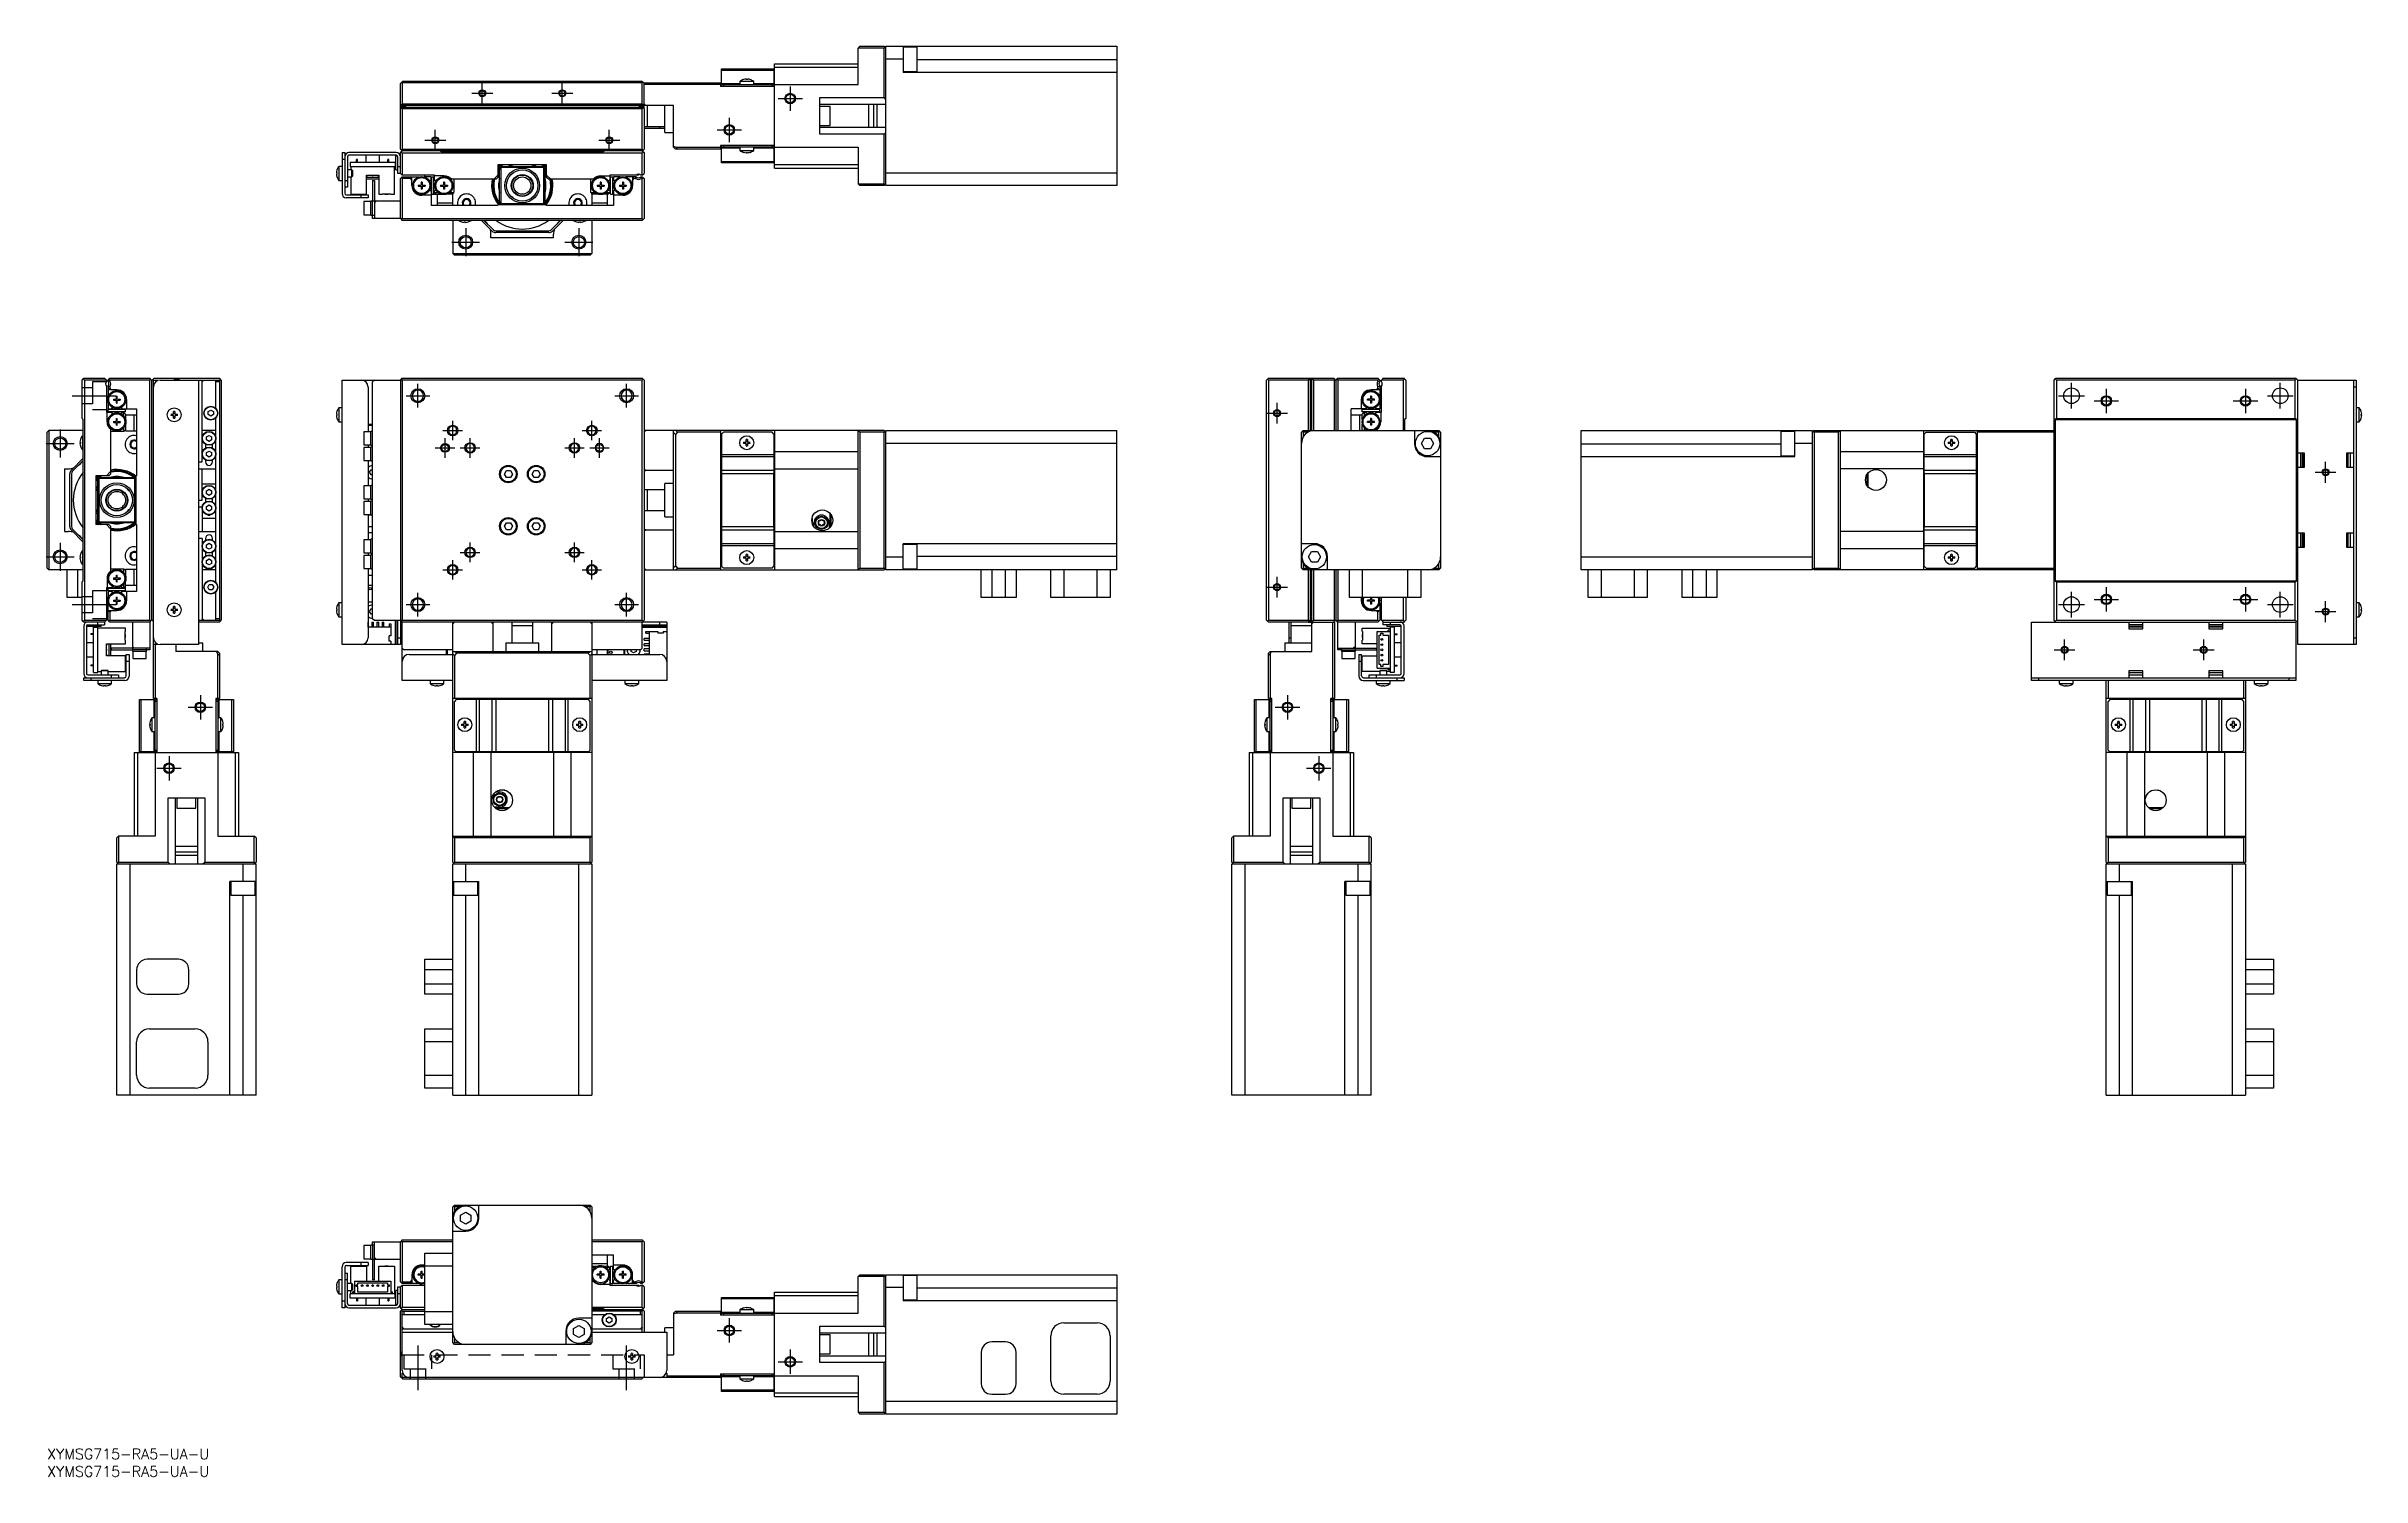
# Model space of a CAD drawing. Extents: x 0 to 665, y -8 to 403.
import ezdxf

# ---------------------------------------------------------------- set-up
doc = ezdxf.new("R2010")
doc.units = 0
doc.header["$LTSCALE"] = 0.5
doc.linetypes.add('CENTER', pattern=[50.8, 31.75, -6.35, 6.35, -6.35])
doc.linetypes.add('DASHED', pattern=[19.05, 12.7, -6.35])
for name, color, linetype in [('MSM_CENTER', 1, 'CENTER'), ('MSM_CONTINUOUS', 7, 'CONTINUOUS'), ('MSM_DASHED', 4, 'DASHED'), ('MSM_NARROW', 5, 'CONTINUOUS'), ('MSM_PART_NUMBER', 7, 'CONTINUOUS')]:
    doc.layers.add(name, color=color, linetype=linetype)
doc.styles.get("Standard").update_dxf_attribs({"font": 'txt.shx', "height": 1, "bigfont": 'bigfont.shx'})

# ---------------------------------------------------------------- blocks, each defined once
blk = doc.blocks.new('*U2')
at = {"layer": 'MSM_PART_NUMBER'}
blk.add_text('XYMSG715-RA5-UA-U', height=3, dxfattribs=at).set_placement((0, -3))
blk = doc.blocks.new('*U3')
at = {"layer": 'MSM_PART_NUMBER'}
blk.add_text('XYMSG715-RA5-UA-U', height=3, dxfattribs=at).set_placement((0, -8))

msp = doc.modelspace()

# ---------------------------------------------------------------- linework, layer by layer
at = {"layer": 'MSM_CENTER'}
for p, q in [((122.01, 389.38), (128.01, 389.38)), ((125.01, 386.38), (125.01, 392.38)), ((145.01, 389.38), (151.01, 389.38)), ((148.01, 386.38), (148.01, 392.38)), ((210.01, 387.88), (217.01, 387.88)), ((213.51, 391.38), (213.51, 384.38)), ((196.01, 382.38), (196.01, 375.38)), ((108.51, 375.88), (114.51, 375.88)), ((111.51, 372.88), (111.51, 378.88)), ((158.51, 375.88), (164.51, 375.88)), ((161.51, 372.88), (161.51, 378.88)), ((192.51, 378.88), (199.51, 378.88)), ((116.25, 346.61), (124.25, 346.61)), ((120.25, 350.61), (120.25, 342.61)), ((148.78, 346.61), (156.78, 346.61)), ((152.78, 350.61), (152.78, 342.61)), ((581.71, 298.81), (581.71, 306.21)), ((641.71, 298.81), (641.71, 306.21)), ((7.18, 302.51), (19.83, 302.51)), ((103.11, 302.51), (109.91, 302.51)), ((106.51, 299.11), (106.51, 305.91)), ((163.11, 302.51), (169.91, 302.51)), ((166.51, 299.11), (166.51, 305.91)), ((353.41, 294.51), (353.41, 300.51)), ((578.01, 302.51), (585.41, 302.51)), ((588.21, 301.01), (595.21, 301.01)), ((591.71, 304.51), (591.71, 297.51)), ((628.21, 301.01), (635.21, 301.01)), ((631.71, 304.51), (631.71, 297.51)), ((638.01, 302.51), (645.41, 302.51)), ((3.74, 292.77), (3.74, 284.77)), ((116.51, 289.71), (116.51, 295.31)), ((156.51, 289.71), (156.51, 295.31)), ((350.41, 297.51), (356.41, 297.51)), ((-0.26, 288.77), (7.74, 288.77)), ((111.51, 287.51), (117.11, 287.51)), ((113.71, 292.51), (119.31, 292.51)), ((114.31, 284.71), (114.31, 290.31)), ((118.71, 287.51), (124.31, 287.51)), ((121.51, 284.71), (121.51, 290.31)), ((148.71, 287.51), (154.31, 287.51)), ((151.51, 284.71), (151.51, 290.31)), ((153.71, 292.51), (159.31, 292.51)), ((155.91, 287.51), (161.51, 287.51)), ((158.71, 284.71), (158.71, 290.31)), ((651.71, 280.51), (657.71, 280.51)), ((654.71, 277.51), (654.71, 283.51)), ((3.74, 260.24), (3.74, 252.24)), ((121.51, 254.71), (121.51, 260.31)), ((151.51, 254.71), (151.51, 260.31)), ((-0.26, 256.24), (7.74, 256.24)), ((116.51, 249.71), (116.51, 255.31)), ((118.71, 257.51), (124.31, 257.51)), ((148.71, 257.51), (154.31, 257.51)), ((156.51, 249.71), (156.51, 255.31)), ((113.71, 252.51), (119.31, 252.51)), ((153.71, 252.51), (159.31, 252.51)), ((350.41, 247.51), (356.41, 247.51)), ((353.41, 244.51), (353.41, 250.51)), ((581.71, 238.81), (581.71, 246.21)), ((591.71, 247.51), (591.71, 240.51)), ((631.71, 247.51), (631.71, 240.51)), ((641.71, 238.81), (641.71, 246.21)), ((7.18, 242.51), (19.83, 242.51)), ((103.11, 242.51), (109.91, 242.51)), ((106.51, 239.11), (106.51, 245.91)), ((163.11, 242.51), (169.91, 242.51)), ((166.51, 239.11), (166.51, 245.91)), ((578.01, 242.51), (585.41, 242.51)), ((588.21, 244.01), (595.21, 244.01)), ((628.21, 244.01), (635.21, 244.01)), ((638.01, 242.51), (645.41, 242.51)), ((651.71, 240.51), (657.71, 240.51)), ((654.71, 237.51), (654.71, 243.51)), ((576.71, 229.51), (582.71, 229.51)), ((579.71, 226.51), (579.71, 232.51)), ((616.71, 229.51), (622.71, 229.51)), ((619.71, 226.51), (619.71, 232.51)), ((40.5, 213.01), (47.5, 213.01)), ((44, 216.51), (44, 209.51)), ((352.91, 213.01), (359.91, 213.01)), ((356.41, 216.51), (356.41, 209.51)), ((31.5, 195.51), (38.5, 195.51)), ((35, 199.01), (35, 192.01)), ((361.91, 195.51), (368.91, 195.51)), ((365.41, 199.01), (365.41, 192.01)), ((192.51, 34), (199.51, 34)), ((196.01, 37.5), (196.01, 30.5)), ((106.51, 29.72), (106.51, 16.89)), ((166.51, 16.89), (166.51, 29.72)), ((213.51, 28.5), (213.51, 21.5)), ((210.01, 25), (217.01, 25))]:
    msp.add_line(p, q, dxfattribs=at)
at = {"layer": 'MSM_CONTINUOUS'}
for p, q in [((233.51, 402.88), (233.01, 402.38)), ((233.01, 391.88), (233.01, 402.38)), ((240.51, 402.38), (233.01, 402.38)), ((233.51, 402.88), (240.51, 402.88)), ((241.01, 402.38), (240.51, 402.88)), ((240.51, 402.38), (240.76, 402.63)), ((240.51, 388.13), (240.51, 402.38)), ((241.01, 362.88), (241.01, 402.88)), ((241.01, 402.88), (307.41, 402.88)), ((246.01, 402.88), (246.01, 395.39)), ((250.01, 402.64), (246.01, 402.64)), ((250.01, 395.64), (250.01, 402.64)), ((307.41, 402.88), (307.41, 362.88)), ((102.21, 392.88), (101.51, 392.18)), ((102.21, 392.88), (170.81, 392.88)), ((171.51, 392.18), (170.81, 392.88)), ((193.81, 391.38), (193.81, 396.38)), ((193.81, 396.38), (208.81, 396.38)), ((208.81, 395.94), (193.81, 395.94)), ((203.01, 392.77), (199.01, 392.77)), ((199.01, 392.77), (199.01, 391.88)), ((200.08, 393.33), (200.06, 393.33)), ((200.81, 393.33), (200.81, 393.46)), ((201.21, 393.33), (200.81, 393.33)), ((201.21, 393.46), (201.21, 393.33)), ((201.96, 393.33), (201.94, 393.33)), ((203.01, 391.88), (203.01, 392.77)), ((208.81, 396.38), (208.81, 391.38)), ((209.01, 397.88), (233.01, 397.88)), ((209.01, 367.88), (209.01, 397.88)), ((209.01, 396.88), (233.01, 396.88)), ((246.01, 399.18), (241.01, 399.18)), ((246.01, 395.64), (250.01, 395.64)), ((307.41, 395.39), (246.01, 395.39)), ((250.01, 399.09), (307.41, 399.09)), ((101.51, 373.38), (101.51, 392.18)), ((101.51, 385.88), (102.01, 386.38)), ((102.01, 392.38), (101.86, 392.53)), ((102.01, 392.38), (102.01, 386.38)), ((171.01, 392.38), (102.01, 392.38)), ((102.01, 386.38), (171.01, 386.38)), ((171.16, 392.53), (171.01, 392.38)), ((171.01, 386.38), (171.01, 392.38)), ((171.01, 386.38), (171.51, 385.88)), ((171.31, 392.38), (193.51, 392.38)), ((171.51, 384.88), (171.51, 392.38)), ((193.51, 391.88), (171.51, 391.88)), ((172.01, 385.88), (171.51, 386.38)), ((193.51, 392.38), (193.51, 391.38)), ((209.01, 391.38), (193.51, 391.38)), ((193.81, 392.17), (199.01, 392.17)), ((193.81, 391.88), (208.81, 391.88)), ((194.31, 391.88), (194.31, 391.38)), ((203.01, 392.17), (208.81, 392.17)), ((208.31, 391.38), (208.31, 391.88)), ((209.01, 391.88), (233.01, 391.88)), ((222.01, 388.13), (240.51, 388.13)), ((222.01, 377.63), (222.01, 388.13)), ((241.01, 386.13), (222.01, 386.13)), ((236.01, 386.13), (236.01, 379.63)), ((237.51, 379.63), (237.51, 386.13)), ((238.51, 379.63), (238.51, 386.13)), ((241.01, 387.63), (240.51, 388.13)), ((180.01, 385.88), (101.51, 385.88)), ((101.51, 385.68), (102.91, 385.68)), ((102.01, 385.38), (101.51, 384.88)), ((101.61, 384.98), (101.61, 385.18)), ((102.01, 384.88), (101.76, 385.13)), ((102.61, 385.48), (101.91, 385.48)), ((101.91, 385.48), (101.91, 385.28)), ((102.01, 385.38), (171.01, 385.38)), ((171.01, 384.88), (102.01, 384.88)), ((102.01, 384.88), (102.01, 373.38)), ((102.61, 385.38), (102.61, 385.48)), ((102.91, 385.68), (102.91, 385.38)), ((170.11, 385.68), (170.11, 385.38)), ((171.51, 385.68), (170.11, 385.68)), ((171.11, 385.48), (170.41, 385.48)), ((170.41, 385.48), (170.41, 385.38)), ((171.51, 384.88), (171.01, 385.38)), ((171.26, 385.13), (171.01, 384.88)), ((171.01, 373.38), (171.01, 384.88)), ((171.11, 385.28), (171.11, 385.48)), ((171.41, 385.18), (171.41, 384.98)), ((171.51, 384.88), (171.51, 373.38)), ((171.51, 379.88), (177.51, 379.88)), ((171.51, 379.38), (177.51, 379.38)), ((172.51, 379.88), (172.51, 385.88)), ((176.01, 379.38), (176.01, 379.88)), ((177.51, 378.13), (177.51, 385.88)), ((180.01, 373.88), (180.01, 385.88)), ((225.01, 385.63), (222.01, 385.63)), ((222.01, 380.13), (225.01, 380.13)), ((222.01, 379.63), (241.01, 379.63)), ((225.01, 380.13), (225.01, 385.63)), ((101.51, 373.38), (102.01, 372.88)), ((101.66, 372.53), (102.01, 372.88)), ((101.76, 373.13), (102.01, 373.38)), ((102.01, 373.38), (171.01, 373.38)), ((171.01, 372.88), (102.01, 372.88)), ((113.01, 372.88), (113.36, 372.53)), ((116.51, 372.53), (116.51, 372.88)), ((122.01, 372.77), (118.01, 372.77)), ((118.01, 372.77), (118.01, 372.53)), ((122.01, 372.53), (122.01, 372.77)), ((124.46, 372.53), (124.81, 372.88)), ((125.51, 372.88), (125.16, 372.53)), ((147.86, 372.53), (147.51, 372.88)), ((148.22, 372.88), (148.57, 372.53)), ((155.01, 372.77), (151.01, 372.77)), ((151.01, 372.77), (151.01, 372.53)), ((155.01, 372.53), (155.01, 372.77)), ((156.51, 372.53), (156.51, 372.88)), ((159.66, 372.53), (160.01, 372.88)), ((171.01, 373.38), (171.26, 373.13)), ((171.01, 372.88), (171.51, 373.38)), ((171.01, 372.88), (171.51, 372.38)), ((177.51, 378.13), (180.01, 378.13)), ((180.01, 374.18), (180.63, 373.88)), ((180.51, 373.38), (180.01, 373.88)), ((193.51, 373.38), (180.51, 373.38)), ((180.63, 373.88), (193.51, 373.88)), ((180.63, 373.88), (181.13, 373.38)), ((209.01, 374.38), (193.51, 374.38)), ((193.51, 374.38), (193.51, 373.38)), ((193.81, 369.38), (193.81, 374.38)), ((208.81, 373.88), (193.81, 373.88)), ((199.01, 373.58), (193.81, 373.58)), ((194.31, 374.38), (194.31, 373.88)), ((199.01, 373.88), (199.01, 372.98)), ((199.01, 372.98), (203.01, 372.98)), ((203.01, 372.98), (203.01, 373.88)), ((208.81, 373.58), (203.01, 373.58)), ((208.31, 373.88), (208.31, 374.38)), ((208.81, 374.38), (208.81, 369.38)), ((209.01, 373.88), (233.01, 373.88)), ((240.51, 377.63), (222.01, 377.63)), ((233.01, 373.88), (233.01, 363.38)), ((240.51, 377.63), (241.01, 378.13)), ((240.51, 363.38), (240.51, 377.63)), ((83.13, 366.58), (83.26, 366.58)), ((83.26, 366.18), (83.13, 366.18)), ((83.26, 367.33), (83.26, 367.31)), ((83.26, 366.58), (83.26, 366.18)), ((83.81, 368.38), (83.81, 364.38)), ((84.71, 368.38), (83.81, 368.38)), ((84.71, 372.38), (84.71, 360.58)), ((84.71, 372.38), (85.51, 372.38)), ((85.51, 370.38), (84.71, 370.38)), ((85.51, 372.38), (85.51, 360.68)), ((86.31, 371.18), (86.31, 362.38)), ((87.51, 367.38), (86.31, 367.38)), ((100.31, 372.38), (86.71, 372.38)), ((100.31, 371.58), (86.71, 371.58)), ((87.01, 369.58), (87.01, 368.38)), ((87.01, 369.58), (100.01, 369.58)), ((87.01, 368.38), (100.01, 368.38)), ((87.26, 368.38), (87.26, 367.38)), ((87.51, 365.38), (87.51, 367.38)), ((87.71, 367.18), (87.51, 367.38)), ((87.71, 367.18), (87.71, 365.58)), ((88.89, 369.58), (88.89, 370.38)), ((89.14, 370.38), (88.89, 370.38)), ((89.14, 369.58), (89.14, 370.38)), ((91.51, 371.58), (91.51, 369.58)), ((95.51, 369.58), (95.51, 371.58)), ((97.89, 369.58), (97.89, 370.38)), ((98.14, 370.38), (97.89, 370.38)), ((98.14, 369.58), (98.14, 370.38)), ((99.76, 360.38), (99.76, 368.38)), ((100.01, 369.58), (100.01, 368.38)), ((100.21, 367.38), (100.21, 371.38)), ((100.66, 371.38), (100.21, 371.38)), ((100.21, 367.38), (100.71, 367.38)), ((100.71, 366.38), (100.71, 371.18)), ((100.71, 368.38), (101.51, 368.38)), ((101.51, 366.38), (100.71, 366.38)), ((101.66, 372.53), (101.51, 372.38)), ((101.51, 366.38), (101.51, 372.38)), ((101.51, 366.38), (102.01, 365.88)), ((102.01, 372.18), (101.66, 372.53)), ((102.01, 372.18), (102.01, 365.88)), ((171.01, 372.18), (102.01, 372.18)), ((113.36, 372.53), (159.66, 372.53)), ((143.51, 368.88), (129.51, 368.88)), ((129.51, 368.88), (129.51, 365.18)), ((130.01, 367.58), (130.31, 367.88)), ((130.01, 358.18), (130.01, 367.58)), ((130.51, 368.08), (130.31, 367.88)), ((130.31, 367.88), (130.31, 357.88)), ((130.51, 368.08), (130.81, 368.38)), ((142.51, 368.08), (130.51, 368.08)), ((130.81, 368.38), (142.21, 368.38)), ((142.21, 368.38), (142.51, 368.08)), ((142.71, 367.88), (142.51, 368.08)), ((142.71, 357.88), (142.71, 367.88)), ((142.71, 367.88), (143.01, 367.58)), ((143.01, 367.58), (143.01, 358.18)), ((143.51, 365.18), (143.51, 368.88)), ((170.01, 365.88), (170.01, 366.12)), ((171.36, 372.53), (171.01, 372.18)), ((171.01, 365.88), (171.01, 372.18)), ((171.01, 365.88), (171.51, 366.38)), ((171.51, 372.38), (171.51, 366.38)), ((193.81, 369.82), (208.81, 369.82)), ((208.81, 369.38), (193.81, 369.38)), ((200.06, 372.42), (200.08, 372.42)), ((200.81, 372.42), (201.21, 372.42)), ((200.81, 372.29), (200.81, 372.42)), ((201.21, 372.42), (201.21, 372.29)), ((201.94, 372.42), (201.96, 372.42)), ((233.01, 368.88), (209.01, 368.88)), ((209.01, 367.88), (233.01, 367.88)), ((241.01, 366.58), (307.41, 366.58)), ((83.26, 365.45), (83.26, 365.43)), ((83.81, 364.38), (84.71, 364.38)), ((85.51, 364.38), (86.31, 364.38)), ((86.31, 362.38), (85.51, 362.38)), ((92.21, 359.38), (85.91, 359.38)), ((86.01, 360.18), (92.21, 360.18)), ((86.31, 365.38), (87.51, 365.38)), ((87.26, 365.38), (87.26, 360.38)), ((87.26, 360.38), (91.76, 360.38)), ((87.51, 365.38), (87.71, 365.58)), ((90.21, 359.38), (90.21, 360.18)), ((91.76, 365.88), (95.26, 365.88)), ((91.76, 360.38), (91.76, 365.88)), ((95.26, 365.18), (91.76, 365.18)), ((95.26, 364.68), (91.76, 364.68)), ((92.21, 360.18), (92.21, 359.38)), ((93.51, 364.38), (94.01, 364.38)), ((93.51, 364.38), (93.51, 358.38)), ((94.01, 364.38), (94.01, 353.38)), ((95.26, 365.88), (95.26, 360.38)), ((95.26, 360.38), (96.26, 360.38)), ((96.26, 360.48), (98.76, 360.48)), ((96.26, 360.38), (96.26, 360.48)), ((97.06, 360.48), (97.06, 360.38)), ((97.06, 360.38), (97.96, 360.38)), ((97.44, 360.48), (97.44, 360.38)), ((97.59, 360.48), (97.59, 360.38)), ((97.96, 360.48), (97.96, 360.38)), ((98.76, 360.38), (98.76, 360.48)), ((98.76, 360.38), (99.76, 360.38)), ((102.01, 365.38), (101.51, 364.88)), ((101.51, 353.38), (101.51, 364.88)), ((102.01, 364.88), (101.76, 365.13)), ((111.31, 365.88), (102.01, 365.88)), ((102.01, 365.38), (106.9, 365.38)), ((104.31, 364.88), (102.01, 364.88)), ((102.01, 364.88), (102.01, 353.38)), ((104.81, 365.23), (104.31, 364.88)), ((104.31, 364.88), (104.81, 364.38)), ((104.81, 362.88), (104.81, 365.38)), ((106.61, 363.02), (106.61, 362.73)), ((106.61, 363.02), (107.41, 363.02)), ((106.61, 362.73), (107.41, 362.73)), ((107.14, 363.02), (107.14, 362.73)), ((107.76, 363.88), (107.47, 363.88)), ((107.47, 363.88), (107.47, 363.08)), ((107.47, 363.35), (107.76, 363.35)), ((107.47, 362.67), (107.47, 361.88)), ((107.47, 362.41), (107.76, 362.41)), ((107.76, 361.88), (107.47, 361.88)), ((110.31, 360.08), (107.61, 360.08)), ((107.76, 363.88), (107.76, 363.08)), ((107.76, 362.67), (107.76, 361.88)), ((107.82, 363.02), (108.61, 363.02)), ((107.82, 362.73), (108.61, 362.73)), ((108.08, 362.73), (108.08, 363.02)), ((110.31, 365.38), (108.33, 365.38)), ((108.51, 365.38), (108.51, 365.88)), ((108.61, 363.02), (108.61, 362.73)), ((110.31, 364.43), (110.05, 364.28)), ((110.05, 361.48), (110.31, 361.33)), ((110.31, 364.43), (110.31, 365.38)), ((110.31, 365.18), (110.51, 365.18)), ((110.31, 361.33), (110.31, 357.18)), ((110.31, 360.38), (113.3, 360.38)), ((110.51, 360.38), (110.51, 365.38)), ((110.51, 365.38), (111.11, 365.38)), ((111.11, 360.38), (111.11, 365.38)), ((111.11, 365.18), (111.31, 365.18)), ((111.31, 364.43), (111.31, 365.88)), ((114.01, 365.68), (111.31, 365.68)), ((111.31, 364.43), (111.54, 364.3)), ((111.31, 361.33), (111.54, 361.46)), ((111.31, 360.88), (111.31, 361.33)), ((111.31, 360.88), (112.35, 360.88)), ((111.31, 360.88), (111.81, 360.38)), ((112.06, 360.38), (112.06, 357.18)), ((113.01, 363.02), (113.01, 362.73)), ((113.01, 363.02), (113.81, 363.02)), ((113.01, 362.73), (113.81, 362.73)), ((113.54, 363.02), (113.54, 362.73)), ((114.16, 363.88), (113.87, 363.88)), ((113.87, 363.88), (113.87, 363.08)), ((113.87, 363.35), (114.16, 363.35)), ((113.87, 362.67), (113.87, 361.88)), ((113.87, 362.41), (114.16, 362.41)), ((114.16, 361.88), (113.87, 361.88)), ((114.16, 363.88), (114.16, 363.08)), ((114.16, 362.67), (114.16, 361.88)), ((114.22, 363.02), (115.01, 363.02)), ((114.22, 362.73), (115.01, 362.73)), ((114.48, 362.73), (114.48, 363.02)), ((116.56, 360.38), (114.73, 360.38)), ((115.01, 363.02), (115.01, 362.73)), ((115.67, 360.88), (116.81, 360.88)), ((129.01, 364.68), (116.16, 364.68)), ((116.31, 360.38), (116.81, 360.88)), ((116.51, 360.38), (116.51, 360.58)), ((116.56, 357.18), (116.56, 360.38)), ((116.81, 364.68), (116.81, 360.88)), ((128.31, 364.68), (129.51, 365.88)), ((129.51, 365.18), (129.01, 364.68)), ((133.35, 359.68), (133.54, 359.68)), ((133.76, 359.45), (133.54, 359.68)), ((133.76, 359.45), (133.59, 359.45)), ((133.76, 359.31), (133.76, 359.45)), ((133.76, 359.31), (133.76, 359.31)), ((139.49, 359.68), (139.26, 359.45)), ((139.43, 359.45), (139.26, 359.45)), ((139.26, 359.45), (139.26, 359.31)), ((139.49, 359.68), (139.68, 359.68)), ((143.51, 365.88), (144.72, 364.68)), ((144.01, 364.68), (143.51, 365.18)), ((156.87, 364.68), (144.01, 364.68)), ((156.21, 360.88), (156.21, 364.68)), ((156.21, 360.88), (157.35, 360.88)), ((156.21, 360.88), (156.71, 360.38)), ((158.3, 360.38), (156.46, 360.38)), ((156.46, 360.38), (156.46, 357.18)), ((156.51, 360.38), (156.51, 360.58)), ((158.01, 363.02), (158.01, 362.73)), ((158.01, 363.02), (158.81, 363.02)), ((158.01, 362.73), (158.81, 362.73)), ((158.54, 363.02), (158.54, 362.73)), ((159.16, 363.88), (158.87, 363.88)), ((158.87, 363.88), (158.87, 363.08)), ((158.87, 363.35), (159.16, 363.35)), ((158.87, 362.67), (158.87, 361.88)), ((158.87, 362.41), (159.16, 362.41)), ((159.16, 361.88), (158.87, 361.88)), ((159.01, 365.68), (161.71, 365.68)), ((159.16, 363.88), (159.16, 363.08)), ((159.16, 362.67), (159.16, 361.88)), ((159.22, 363.02), (160.01, 363.02)), ((159.22, 362.73), (160.01, 362.73)), ((159.48, 362.73), (159.48, 363.02)), ((161.21, 360.38), (159.73, 360.38)), ((160.01, 363.02), (160.01, 362.73)), ((160.67, 360.88), (161.71, 360.88)), ((160.96, 357.18), (160.96, 360.38)), ((161.21, 360.38), (161.71, 360.88)), ((161.71, 364.43), (161.49, 364.3)), ((161.71, 361.33), (161.49, 361.46)), ((170.01, 365.88), (161.71, 365.88)), ((161.71, 365.88), (161.71, 364.43)), ((161.71, 361.33), (161.71, 360.88)), ((161.91, 360.38), (161.91, 365.38)), ((161.91, 365.38), (162.51, 365.38)), ((161.91, 360.38), (162.51, 360.38)), ((162.51, 360.38), (162.51, 365.38)), ((162.71, 365.38), (162.71, 364.43)), ((164.7, 365.38), (162.71, 365.38)), ((162.71, 364.43), (162.97, 364.28)), ((162.97, 361.48), (162.71, 361.33)), ((162.71, 361.33), (162.71, 357.18)), ((165.41, 360.08), (162.71, 360.08)), ((164.41, 363.02), (164.41, 362.73)), ((164.41, 363.02), (165.21, 363.02)), ((164.41, 362.73), (165.21, 362.73)), ((164.94, 363.02), (164.94, 362.73)), ((165.56, 363.88), (165.27, 363.88)), ((165.27, 363.88), (165.27, 363.08)), ((165.27, 363.35), (165.56, 363.35)), ((165.27, 362.67), (165.27, 361.88)), ((165.27, 362.41), (165.56, 362.41)), ((165.56, 361.88), (165.27, 361.88)), ((165.56, 363.88), (165.56, 363.08)), ((165.56, 362.67), (165.56, 361.88)), ((165.62, 363.02), (166.41, 363.02)), ((165.62, 362.73), (166.41, 362.73)), ((165.88, 362.73), (165.88, 363.02)), ((169.25, 365.38), (166.13, 365.38)), ((166.41, 363.02), (166.41, 362.73)), ((168.21, 365.38), (168.21, 362.88)), ((168.71, 364.88), (168.21, 365.23)), ((168.21, 364.38), (168.71, 364.88)), ((169.08, 364.88), (168.71, 364.88)), ((169.08, 364.88), (169.25, 365.38)), ((171.01, 365.88), (170.57, 365.88)), ((170.74, 364.88), (170.57, 365.38)), ((170.57, 365.38), (171.01, 365.38)), ((171.01, 364.88), (170.74, 364.88)), ((171.01, 365.38), (171.51, 364.88)), ((171.26, 365.13), (171.01, 364.88)), ((171.01, 353.38), (171.01, 364.88)), ((171.51, 364.88), (171.51, 353.38)), ((233.01, 363.38), (240.51, 363.38)), ((233.01, 363.38), (233.51, 362.88)), ((240.51, 362.88), (233.51, 362.88)), ((240.76, 363.13), (240.51, 363.38)), ((240.51, 362.88), (241.01, 363.38)), ((307.41, 362.88), (241.01, 362.88)), ((91.01, 358.28), (91.01, 354.48)), ((93.01, 358.28), (91.01, 358.28)), ((91.01, 354.48), (93.01, 354.48)), ((93.01, 354.38), (93.01, 358.38)), ((101.51, 358.38), (93.01, 358.38)), ((93.01, 354.38), (94.01, 354.38)), ((93.51, 354.38), (93.51, 358.38)), ((93.51, 353.38), (93.51, 354.38)), ((101.51, 353.38), (93.51, 353.38)), ((94.01, 357.88), (94.51, 358.38)), ((101.51, 353.38), (102.01, 352.88)), ((101.76, 353.13), (102.01, 353.38)), ((102.01, 353.38), (171.01, 353.38)), ((171.01, 352.88), (102.01, 352.88)), ((129.51, 357.18), (110.31, 357.18)), ((112.06, 357.88), (116.56, 357.88)), ((116.51, 352.88), (116.51, 343.38)), ((127.87, 349.82), (124.81, 352.88)), ((125.51, 352.88), (128.22, 350.17)), ((129.51, 357.18), (129.51, 357.38)), ((143.51, 357.38), (129.51, 357.38)), ((130.31, 357.88), (130.01, 358.18)), ((130.31, 357.88), (130.51, 357.68)), ((130.51, 357.68), (142.51, 357.68)), ((130.81, 357.38), (130.51, 357.68)), ((143.01, 358.18), (142.21, 357.38)), ((143.51, 357.18), (143.51, 357.38)), ((162.71, 357.18), (143.51, 357.18)), ((144.81, 350.17), (147.51, 352.88)), ((148.22, 352.88), (145.16, 349.82)), ((156.46, 357.88), (160.96, 357.88)), ((156.51, 352.88), (156.51, 343.38)), ((171.51, 353.38), (171.01, 352.88)), ((171.01, 353.38), (171.26, 353.13)), ((119.06, 352.42), (119.08, 352.42)), ((119.81, 352.42), (120.21, 352.42)), ((119.81, 352.29), (119.81, 352.42)), ((120.21, 352.42), (120.21, 352.29)), ((120.94, 352.42), (120.96, 352.42)), ((127.51, 347.88), (127.51, 348.88)), ((145.51, 347.88), (127.51, 347.88)), ((128.93, 349.88), (144.1, 349.88)), ((144.1, 349.38), (128.93, 349.38)), ((145.51, 347.88), (145.51, 348.88)), ((152.06, 352.42), (152.08, 352.42)), ((152.81, 352.42), (153.21, 352.42)), ((152.81, 352.29), (152.81, 352.42)), ((153.21, 352.42), (153.21, 352.29)), ((153.94, 352.42), (153.96, 352.42)), ((117.01, 342.88), (116.51, 343.38)), ((116.51, 343.38), (156.51, 343.38)), ((156.01, 342.88), (117.01, 342.88)), ((156.51, 343.38), (156.01, 342.88)), ((10, 307.01), (10.35, 307.36)), ((10, 296.01), (10, 307.01)), ((10.5, 307.51), (10.35, 307.36)), ((10.35, 307.36), (10.7, 307.01)), ((10.5, 307.51), (16.5, 307.51)), ((10.7, 307.01), (10.7, 238.01)), ((17, 307.01), (10.7, 307.01)), ((17, 307.01), (16.5, 307.51)), ((17, 307.01), (17, 306.57)), ((17.5, 307.01), (18, 307.51)), ((17.5, 306.57), (17.5, 307.01)), ((18, 306.74), (17.5, 306.57)), ((17.75, 307.26), (18, 307.01)), ((18, 307.51), (29.5, 307.51)), ((18, 307.01), (18, 306.74)), ((29.5, 307.01), (18, 307.01)), ((30, 307.01), (29.5, 307.51)), ((29.5, 307.01), (29.75, 307.26)), ((29.5, 238.01), (29.5, 307.01)), ((30.7, 307.51), (30, 306.81)), ((30, 307.01), (30, 238.01)), ((30.35, 307.16), (30.5, 307.01)), ((30.5, 307.01), (31.7, 307.01)), ((30.5, 215.51), (30.5, 307.01)), ((30.7, 307.51), (49.5, 307.51)), ((31.7, 307.01), (31.7, 306.84)), ((32.5, 307.01), (49.5, 307.01)), ((36.5, 307.01), (37, 307.51)), ((37, 307.51), (37, 307.01)), ((37.2, 307.51), (37.2, 307.01)), ((37.4, 307.11), (37.4, 307.01)), ((37.6, 307.11), (37.4, 307.11)), ((38, 307.51), (37.5, 307.01)), ((37.7, 307.41), (37.9, 307.41)), ((37.75, 307.26), (38, 307.01)), ((43.5, 307.01), (43.5, 231.01)), ((44.5, 306.51), (45, 307.01)), ((44.5, 283.51), (44.5, 307.01)), ((48.5, 298.83), (48.5, 307.01)), ((49.5, 306.51), (48.5, 306.51)), ((50, 307.01), (49.5, 307.51)), ((49.5, 307.01), (49.75, 307.26)), ((49.5, 307.01), (49.5, 238.01)), ((50, 307.01), (50, 238.01)), ((84.71, 231.01), (84.71, 307.01)), ((84.71, 307.01), (101.51, 307.01)), ((94.01, 307.01), (93.51, 306.51)), ((93.51, 238.51), (93.51, 306.51)), ((101.51, 307.01), (102.01, 307.51)), ((101.51, 307.01), (101.51, 231.01)), ((102.01, 307.01), (101.76, 307.26)), ((102.01, 307.51), (171.01, 307.51)), ((102.01, 307.01), (102.01, 238.01)), ((171.01, 307.01), (102.01, 307.01)), ((171.01, 307.51), (171.51, 307.01)), ((171.26, 307.26), (171.01, 307.01)), ((171.01, 238.01), (171.01, 307.01)), ((171.51, 307.01), (171.51, 238.01)), ((350.91, 307.51), (350.41, 307.01)), ((350.41, 238.01), (350.41, 307.01)), ((350.66, 307.26), (350.91, 307.01)), ((350.91, 307.51), (369.71, 307.51)), ((350.91, 307.01), (350.91, 238.01)), ((362.41, 307.01), (350.91, 307.01)), ((362.91, 307.01), (362.41, 307.51)), ((362.41, 307.01), (362.66, 307.26)), ((362.41, 292.51), (362.41, 307.01)), ((362.51, 307.41), (362.71, 307.41)), ((363.01, 307.11), (362.81, 307.11)), ((362.91, 307.01), (362.91, 292.51)), ((362.91, 306.41), (363.01, 306.41)), ((363.21, 306.11), (362.91, 306.11)), ((363.01, 306.41), (363.01, 307.11)), ((363.21, 307.51), (363.21, 306.11)), ((363.41, 307.51), (363.91, 307.01)), ((363.41, 292.51), (363.41, 307.51)), ((369.91, 307.01), (363.91, 307.01)), ((363.91, 307.01), (363.91, 292.51)), ((370.41, 306.81), (369.71, 307.51)), ((369.91, 307.01), (370.06, 307.16)), ((369.91, 292.51), (369.91, 307.01)), ((370.41, 307.01), (370.91, 307.51)), ((370.41, 292.51), (370.41, 307.01)), ((370.66, 307.26), (370.91, 307.01)), ((370.91, 307.51), (382.41, 307.51)), ((370.91, 307.01), (370.91, 292.51)), ((382.41, 307.01), (370.91, 307.01)), ((382.91, 307.01), (382.41, 307.51)), ((382.41, 307.01), (382.66, 307.26)), ((382.41, 306.74), (382.41, 307.01)), ((382.41, 306.74), (382.91, 306.57)), ((382.91, 307.01), (382.91, 306.57)), ((383.91, 307.51), (383.41, 307.01)), ((389.71, 307.01), (383.41, 307.01)), ((383.41, 306.57), (383.41, 307.01)), ((383.91, 307.51), (389.91, 307.51)), ((389.71, 307.01), (390.06, 307.36)), ((389.71, 292.51), (389.71, 307.01)), ((390.06, 307.36), (389.91, 307.51)), ((390.06, 307.36), (390.41, 307.01)), ((390.41, 307.01), (390.41, 296.01)), ((576.71, 307.01), (577.06, 307.36)), ((576.71, 238.01), (576.71, 307.01)), ((577.06, 307.36), (577.21, 307.51)), ((577.06, 307.36), (577.41, 307.01)), ((577.21, 307.51), (646.21, 307.51)), ((577.41, 307.01), (577.41, 296.01)), ((646.01, 307.01), (577.41, 307.01)), ((646.01, 307.01), (646.36, 307.36)), ((646.01, 296.01), (646.01, 307.01)), ((646.21, 307.51), (646.36, 307.36)), ((646.36, 307.36), (646.71, 307.01)), ((646.71, 307.01), (663.51, 307.01)), ((646.71, 231.01), (646.71, 307.01)), ((662.71, 307.01), (662.71, 231.01)), ((663.51, 307.01), (663.51, 231.01)), ((17, 305.25), (17, 297.71)), ((18, 305.08), (17.5, 305.25)), ((17.5, 305.25), (17.5, 302.12)), ((20, 304.21), (17.5, 304.21)), ((17.5, 300.69), (17.5, 298.71)), ((18, 304.71), (17.65, 304.21)), ((18, 305.08), (18, 304.71)), ((18.5, 304.21), (18, 304.71)), ((19, 301.55), (19.8, 301.55)), ((19, 301.55), (19, 301.26)), ((19, 301.26), (19.8, 301.26)), ((19.53, 301.26), (19.53, 301.55)), ((19.86, 302.41), (20.14, 302.41)), ((19.86, 301.61), (19.86, 302.41)), ((20.14, 301.88), (19.86, 301.88)), ((19.86, 300.41), (19.86, 301.2)), ((19.86, 300.94), (20.14, 300.94)), ((19.86, 300.41), (20.14, 300.41)), ((20.14, 301.61), (20.14, 302.41)), ((20.14, 300.41), (20.14, 301.2)), ((20.21, 301.55), (21, 301.55)), ((20.21, 301.26), (21, 301.26)), ((20.47, 301.26), (20.47, 301.55)), ((21, 301.55), (21, 301.26)), ((22.8, 301.41), (22.8, 298.71)), ((92.21, 305.01), (92.21, 292.16)), ((377.61, 301.41), (377.61, 298.71)), ((379.41, 301.26), (379.41, 301.55)), ((380.2, 301.55), (379.41, 301.55)), ((380.2, 301.26), (379.41, 301.26)), ((379.94, 301.55), (379.94, 301.26)), ((380.55, 302.41), (380.26, 302.41)), ((380.26, 302.41), (380.26, 301.61)), ((380.55, 301.88), (380.26, 301.88)), ((380.26, 301.2), (380.26, 300.41)), ((380.26, 300.94), (380.55, 300.94)), ((380.55, 300.41), (380.26, 300.41)), ((382.91, 304.21), (380.41, 304.21)), ((380.55, 302.41), (380.55, 301.61)), ((380.55, 301.2), (380.55, 300.41)), ((381.41, 301.55), (380.61, 301.55)), ((381.41, 301.26), (380.61, 301.26)), ((380.88, 301.55), (380.88, 301.26)), ((381.41, 301.26), (381.41, 301.55)), ((382.41, 304.71), (381.91, 304.21)), ((382.41, 305.08), (382.91, 305.25)), ((382.41, 304.71), (382.41, 305.08)), ((382.76, 304.21), (382.41, 304.71)), ((382.91, 305.25), (382.91, 302.12)), ((382.91, 300.69), (382.91, 298.71)), ((383.41, 297.71), (383.41, 305.25)), ((663.51, 305.01), (662.71, 305.01)), ((10.35, 295.66), (10, 296.01)), ((10.35, 249.36), (10.35, 295.66)), ((18.45, 297.71), (17, 297.71)), ((17.2, 295.01), (17.2, 297.71)), ((17.5, 298.71), (18.45, 298.71)), ((17.5, 297.91), (17.5, 298.51)), ((22.5, 298.51), (17.5, 298.51)), ((22.5, 297.91), (17.5, 297.91)), ((18.2, 292.86), (18.2, 280.01)), ((18.45, 298.71), (18.6, 298.97)), ((18.45, 297.71), (18.58, 297.48)), ((19, 295.15), (19.8, 295.15)), ((19, 295.15), (19, 294.86)), ((19, 294.86), (19.8, 294.86)), ((19.53, 294.86), (19.53, 295.15)), ((19.86, 296.01), (20.14, 296.01)), ((19.86, 295.21), (19.86, 296.01)), ((20.14, 295.48), (19.86, 295.48)), ((19.86, 294.01), (19.86, 294.8)), ((19.86, 294.54), (20.14, 294.54)), ((19.86, 294.01), (20.14, 294.01)), ((20.14, 295.21), (20.14, 296.01)), ((20.14, 294.01), (20.14, 294.8)), ((20.21, 295.15), (21, 295.15)), ((20.21, 294.86), (21, 294.86)), ((20.47, 294.86), (20.47, 295.15)), ((21, 295.15), (21, 294.86)), ((21.4, 298.97), (21.55, 298.71)), ((21.55, 297.71), (21.42, 297.48)), ((21.55, 298.71), (25.7, 298.71)), ((21.55, 297.71), (22, 297.71)), ((22, 296.67), (22, 297.71)), ((22.5, 297.21), (22, 297.71)), ((22, 292.21), (22, 293.35)), ((22.5, 297.91), (22.5, 298.51)), ((22.5, 297.21), (22.5, 295.72)), ((25.7, 296.96), (22.5, 296.96)), ((22.5, 294.29), (22.5, 292.46)), ((25, 292.46), (25, 296.96)), ((25.7, 298.71), (25.7, 279.51)), ((35.57, 297.21), (36.3, 297.21)), ((36.3, 296.81), (35.57, 296.81)), ((36.3, 297.21), (36.3, 297.94)), ((36.3, 296.08), (36.3, 296.81)), ((36.7, 297.94), (36.7, 297.21)), ((36.7, 297.21), (37.43, 297.21)), ((37.43, 296.81), (36.7, 296.81)), ((36.7, 296.81), (36.7, 296.08)), ((46.25, 297.94), (47, 298.37)), ((46.25, 297.07), (46.25, 297.94)), ((47, 296.64), (46.25, 297.07)), ((47, 298.37), (47.75, 297.94)), ((47.75, 297.07), (47, 296.64)), ((47.75, 297.94), (47.75, 297.07)), ((48.5, 248.83), (48.5, 296.18)), ((83.13, 297.21), (83.26, 297.21)), ((83.26, 296.81), (83.13, 296.81)), ((83.26, 297.96), (83.26, 297.94)), ((83.26, 297.21), (83.26, 296.81)), ((83.26, 296.08), (83.26, 296.06)), ((83.81, 299.01), (83.81, 295.01)), ((84.71, 299.01), (83.81, 299.01)), ((83.81, 295.01), (84.71, 295.01)), ((92.21, 294.31), (93.51, 294.31)), ((92.21, 294.01), (93.51, 294.01)), ((378.85, 298.71), (374.71, 298.71)), ((374.71, 292.51), (374.71, 298.71)), ((377.91, 296.96), (374.71, 296.96)), ((377.21, 292.51), (377.21, 296.96)), ((382.91, 298.51), (377.91, 298.51)), ((377.91, 297.91), (377.91, 298.51)), ((382.91, 297.91), (377.91, 297.91)), ((378.41, 297.71), (377.91, 297.21)), ((377.91, 295.72), (377.91, 297.21)), ((377.91, 292.51), (377.91, 294.29)), ((378.41, 297.71), (378.41, 296.67)), ((378.85, 297.71), (378.41, 297.71)), ((378.41, 293.35), (378.41, 292.51)), ((379, 298.97), (378.85, 298.71)), ((378.85, 297.71), (378.98, 297.48)), ((379.41, 294.86), (379.41, 295.15)), ((380.2, 295.15), (379.41, 295.15)), ((380.2, 294.86), (379.41, 294.86)), ((379.94, 295.15), (379.94, 294.86)), ((380.55, 296.01), (380.26, 296.01)), ((380.26, 296.01), (380.26, 295.21)), ((380.55, 295.48), (380.26, 295.48)), ((380.26, 294.8), (380.26, 294.01)), ((380.26, 294.54), (380.55, 294.54)), ((380.55, 294.01), (380.26, 294.01)), ((380.55, 296.01), (380.55, 295.21)), ((380.55, 294.8), (380.55, 294.01)), ((381.41, 295.15), (380.61, 295.15)), ((381.41, 294.86), (380.61, 294.86)), ((380.88, 295.15), (380.88, 294.86)), ((381.41, 294.86), (381.41, 295.15)), ((381.96, 298.71), (381.81, 298.97)), ((381.96, 297.71), (381.83, 297.48)), ((382.91, 298.71), (381.96, 298.71)), ((383.41, 297.71), (381.96, 297.71)), ((382.21, 292.51), (382.21, 292.86)), ((382.91, 297.91), (382.91, 298.51)), ((383.21, 297.71), (383.21, 295.01)), ((390.41, 296.01), (390.06, 295.66)), ((390.06, 295.66), (390.06, 292.51)), ((577.41, 296.01), (577.06, 295.66)), ((577.06, 295.66), (577.06, 249.36)), ((577.06, 295.66), (646.36, 295.66)), ((577.41, 296.01), (646.01, 296.01)), ((646.36, 295.66), (646.01, 296.01)), ((646.36, 249.36), (646.36, 295.66)), ((664.41, 299.01), (663.51, 299.01)), ((663.51, 295.01), (664.41, 295.01)), ((664.41, 295.01), (664.41, 299.01)), ((664.97, 297.94), (664.97, 297.96)), ((664.97, 297.21), (665.1, 297.21)), ((664.97, 296.81), (664.97, 297.21)), ((665.1, 296.81), (664.97, 296.81)), ((664.97, 296.06), (664.97, 296.08)), ((0, 292.01), (0.5, 292.51)), ((0, 253.01), (0, 292.01)), ((0.5, 292.51), (0.5, 252.51)), ((10.35, 292.51), (0.5, 292.51)), ((9.41, 289.21), (9.54, 289.21)), ((9.54, 288.81), (9.41, 288.81)), ((9.54, 289.96), (9.54, 289.94)), ((9.54, 289.21), (9.54, 288.81)), ((9.54, 288.08), (9.54, 288.06)), ((10.1, 291.01), (10.1, 287.01)), ((10.35, 291.01), (10.1, 291.01)), ((10.1, 287.01), (10.35, 287.01)), ((22, 292.21), (18.2, 292.21)), ((22, 292.21), (22.5, 292.71)), ((22.5, 292.51), (22.3, 292.51)), ((22.5, 292.46), (25.7, 292.46)), ((48.5, 292.51), (44.5, 292.51)), ((45.5, 288.53), (45.5, 287.49)), ((45.75, 290.69), (46.5, 291.12)), ((45.75, 289.82), (45.75, 290.69)), ((46.5, 289.39), (45.75, 289.82)), ((45.75, 286.19), (46.5, 286.62)), ((45.75, 285.32), (45.75, 286.19)), ((46.5, 291.12), (47.25, 290.69)), ((47.25, 289.82), (46.5, 289.39)), ((46.5, 286.62), (47.25, 286.19)), ((47.25, 290.69), (47.25, 289.82)), ((47.25, 286.19), (47.25, 285.32)), ((47.5, 287.49), (47.5, 288.53)), ((91.01, 292.16), (91.01, 288.36)), ((93.01, 292.16), (91.01, 292.16)), ((91.01, 288.36), (93.01, 288.36)), ((91.01, 287.66), (91.01, 283.86)), ((93.01, 287.66), (91.01, 287.66)), ((92.21, 288.36), (92.21, 287.66)), ((93.01, 288.26), (93.01, 292.26)), ((93.51, 292.26), (93.01, 292.26)), ((93.01, 288.26), (93.51, 288.26)), ((93.01, 283.76), (93.01, 287.76)), ((93.51, 287.76), (93.01, 287.76)), ((171.51, 292.01), (172.01, 292.51)), ((240.51, 292.51), (171.51, 292.51)), ((180.01, 252.51), (180.01, 292.51)), ((180.51, 291.4), (180.01, 291.9)), ((181.13, 292.01), (180.51, 291.4)), ((180.51, 291.4), (180.51, 253.62)), ((180.63, 292.51), (181.13, 292.01)), ((193.51, 292.01), (181.13, 292.01)), ((193.51, 292.51), (193.51, 252.51)), ((194.31, 292.01), (193.81, 291.51)), ((193.81, 291.51), (193.81, 253.51)), ((208.31, 292.01), (194.31, 292.01)), ((200.08, 289.21), (200.81, 289.21)), ((200.81, 288.81), (200.08, 288.81)), ((200.81, 289.21), (200.81, 289.94)), ((200.81, 288.08), (200.81, 288.81)), ((201.21, 289.94), (201.21, 289.21)), ((201.21, 289.21), (201.94, 289.21)), ((201.21, 288.81), (201.21, 288.08)), ((201.94, 288.81), (201.21, 288.81)), ((208.81, 291.51), (208.31, 292.01)), ((208.81, 291.51), (208.81, 253.51)), ((209.01, 292.51), (209.01, 252.51)), ((209.01, 286.51), (233.01, 286.51)), ((233.01, 292.51), (233.51, 292.01)), ((233.01, 252.51), (233.01, 292.51)), ((240.51, 292.01), (233.51, 292.01)), ((233.51, 292.01), (233.51, 253.01)), ((241.01, 292.01), (240.51, 292.51)), ((240.51, 292.01), (240.76, 292.26)), ((240.51, 253.01), (240.51, 292.01)), ((241.01, 252.51), (241.01, 292.51)), ((241.01, 292.51), (307.41, 292.51)), ((307.41, 288.81), (241.01, 288.81)), ((307.41, 252.51), (307.41, 292.51)), ((360.41, 292.01), (360.91, 292.51)), ((360.41, 253.01), (360.41, 292.01)), ((360.91, 292.01), (360.66, 292.26)), ((360.91, 292.51), (399.91, 292.51)), ((360.91, 292.01), (360.91, 290.67)), ((362.25, 292.01), (360.91, 292.01)), ((377.91, 292.71), (378.11, 292.51)), ((392.92, 292.51), (392.92, 288.72)), ((394.94, 288.77), (395.8, 290.27)), ((395.8, 287.27), (394.94, 288.77)), ((395.8, 290.27), (397.53, 290.27)), ((397.53, 287.27), (395.8, 287.27)), ((397.53, 290.27), (398.4, 288.77)), ((398.4, 288.77), (397.53, 287.27)), ((399.91, 292.01), (398.56, 292.01)), ((399.91, 292.51), (400.41, 292.01)), ((400.16, 292.26), (399.91, 292.01)), ((399.91, 290.67), (399.91, 292.01)), ((400.41, 292.01), (400.41, 253.01)), ((440.81, 252.51), (440.81, 292.51)), ((440.81, 292.51), (507.21, 292.51)), ((440.81, 288.72), (498.21, 288.72)), ((498.21, 292.27), (498.21, 285.27)), ((502.21, 292.27), (498.21, 292.27)), ((502.21, 285.02), (502.21, 292.51)), ((507.21, 288.81), (502.21, 288.81)), ((507.21, 292.51), (507.21, 252.51)), ((507.71, 292.51), (507.21, 292.01)), ((507.46, 292.26), (507.71, 292.01)), ((507.71, 292.51), (576.71, 292.51)), ((514.71, 292.01), (507.71, 292.01)), ((507.71, 292.01), (507.71, 253.01)), ((514.71, 292.01), (515.21, 292.51)), ((514.71, 253.01), (514.71, 292.01)), ((515.21, 292.51), (515.21, 252.51)), ((515.21, 286.51), (539.21, 286.51)), ((539.21, 292.51), (539.21, 252.51)), ((539.41, 286.76), (539.21, 286.76)), ((539.91, 292.01), (539.41, 291.51)), ((539.41, 253.51), (539.41, 291.51)), ((539.91, 292.01), (553.91, 292.01)), ((546.28, 289.21), (547.01, 289.21)), ((547.01, 288.81), (546.28, 288.81)), ((547.01, 289.21), (547.01, 289.94)), ((547.01, 288.08), (547.01, 288.81)), ((547.41, 289.94), (547.41, 289.21)), ((547.41, 289.21), (548.14, 289.21)), ((548.14, 288.81), (547.41, 288.81)), ((547.41, 288.81), (547.41, 288.08)), ((554.41, 291.51), (553.91, 292.01)), ((554.41, 253.51), (554.41, 291.51)), ((554.71, 286.76), (554.41, 286.76)), ((554.71, 286.26), (554.41, 286.26)), ((554.71, 252.51), (554.71, 292.51)), ((576.71, 292.01), (554.71, 292.01)), ((5, 281.51), (5, 263.51)), ((5, 281.51), (6, 281.51)), ((6.5, 264.92), (6.5, 280.09)), ((6.94, 281.15), (10.35, 284.56)), ((7, 280.09), (7, 264.92)), ((10.35, 283.86), (7.29, 280.8)), ((17.7, 279.51), (14, 279.51)), ((14, 279.51), (14, 265.51)), ((16.99, 279.51), (18.2, 280.71)), ((18.2, 280.01), (17.7, 279.51)), ((25.5, 279.51), (25.5, 265.51)), ((25.7, 279.51), (25.5, 279.51)), ((43.5, 283.51), (44.5, 283.51)), ((43.5, 281.51), (48.5, 281.51)), ((44.5, 272.51), (44.5, 281.51)), ((45.5, 284.03), (45.5, 283.51)), ((46.5, 284.89), (45.75, 285.32)), ((47.25, 285.32), (46.5, 284.89)), ((47.5, 283.51), (47.5, 284.03)), ((91.01, 283.86), (93.01, 283.86)), ((92.21, 283.86), (92.21, 276.66)), ((92.65, 280.51), (93.08, 281.26)), ((93.08, 279.76), (92.65, 280.51)), ((93.01, 283.76), (93.51, 283.76)), ((93.08, 281.26), (93.51, 281.26)), ((93.51, 279.76), (93.08, 279.76)), ((131.36, 280.01), (131.94, 281.01)), ((131.94, 279.01), (131.36, 280.01)), ((131.94, 281.01), (133.09, 281.01)), ((133.09, 281.01), (133.67, 280.01)), ((133.67, 280.01), (133.09, 279.01)), ((139.36, 280.01), (139.94, 281.01)), ((139.94, 279.01), (139.36, 280.01)), ((139.94, 281.01), (141.09, 281.01)), ((141.09, 281.01), (141.67, 280.01)), ((141.67, 280.01), (141.09, 279.01)), ((172.01, 280.99), (171.51, 281.49)), ((171.51, 280.81), (172.01, 280.99)), ((180.01, 280.99), (172.01, 280.99)), ((193.81, 282.51), (193.51, 282.51)), ((193.51, 280.76), (193.81, 280.76)), ((193.81, 285.63), (208.81, 285.63)), ((208.81, 284.92), (193.81, 284.92)), ((193.81, 281.15), (208.81, 281.15)), ((208.81, 280.09), (193.81, 280.09)), ((209.01, 282.51), (208.81, 282.51)), ((208.85, 280.39), (208.81, 280.39)), ((208.85, 264.63), (208.85, 280.39)), ((209.01, 279.78), (208.85, 279.78)), ((209.01, 281.51), (233.01, 281.51)), ((396.62, 285.02), (400.41, 285.02)), ((440.81, 285.02), (502.21, 285.02)), ((498.21, 285.27), (502.21, 285.27)), ((539.21, 281.51), (515.21, 281.51)), ((523.01, 276.65), (523.01, 279.97)), ((523.31, 276.27), (523.31, 280.35)), ((539.41, 283.51), (539.21, 283.51)), ((539.41, 282.51), (539.21, 282.51)), ((539.38, 279.78), (539.21, 279.78)), ((539.38, 280.39), (539.38, 264.63)), ((539.41, 280.39), (539.38, 280.39)), ((539.41, 285.63), (554.41, 285.63)), ((554.41, 284.92), (539.41, 284.92)), ((539.41, 281.15), (554.41, 281.15)), ((554.41, 280.09), (539.41, 280.09)), ((554.41, 280.76), (554.71, 280.76)), ((648.71, 286.01), (646.71, 286.01)), ((646.71, 282.01), (648.71, 282.01)), ((647.51, 286.01), (647.51, 282.01)), ((648.01, 286.01), (648.01, 282.01)), ((648.21, 286.01), (648.21, 282.01)), ((648.71, 282.01), (648.71, 286.01)), ((662.71, 286.01), (660.71, 286.01)), ((660.71, 286.01), (660.71, 282.01)), ((660.71, 282.01), (662.71, 282.01)), ((661.21, 282.01), (661.21, 286.01)), ((661.91, 282.01), (661.91, 286.01)), ((14.5, 278.21), (14.8, 278.51)), ((14.5, 266.81), (14.5, 278.21)), ((15, 278.71), (14.8, 278.51)), ((14.8, 278.51), (14.8, 266.51)), ((15, 278.71), (15.3, 279.01)), ((25, 278.71), (15, 278.71)), ((15.3, 279.01), (24.7, 279.01)), ((23.2, 275.48), (23.2, 275.67)), ((23.2, 275.48), (23.42, 275.26)), ((23.42, 275.43), (23.42, 275.26)), ((23.42, 275.26), (23.56, 275.26)), ((24.7, 279.01), (25, 278.71)), ((25.2, 278.51), (25, 278.71)), ((25.2, 266.51), (25.2, 278.51)), ((25.2, 278.51), (25.5, 278.21)), ((44.5, 277.21), (48.5, 277.21)), ((45.5, 273.03), (45.5, 271.99)), ((45.75, 275.19), (46.5, 275.62)), ((45.75, 274.32), (45.75, 275.19)), ((46.5, 273.89), (45.75, 274.32)), ((46.5, 275.62), (47.25, 275.19)), ((47.25, 274.32), (46.5, 273.89)), ((47.25, 275.19), (47.25, 274.32)), ((47.5, 271.99), (47.5, 273.03)), ((91.01, 276.66), (91.01, 272.86)), ((93.01, 276.66), (91.01, 276.66)), ((91.01, 272.86), (93.01, 272.86)), ((92.21, 272.86), (92.21, 272.16)), ((93.01, 272.76), (93.01, 276.76)), ((93.51, 276.76), (93.01, 276.76)), ((133.09, 279.01), (131.94, 279.01)), ((141.09, 279.01), (139.94, 279.01)), ((177.51, 275.51), (171.51, 275.51)), ((172.51, 269.51), (172.51, 275.51)), ((177.51, 267.76), (177.51, 277.26)), ((180.01, 277.26), (177.51, 277.26)), ((193.71, 277.51), (193.51, 277.31)), ((193.71, 277.51), (193.71, 267.51)), ((193.81, 277.51), (193.71, 277.51)), ((208.81, 279.33), (208.85, 279.33)), ((208.81, 278.75), (208.85, 278.75)), ((209.01, 277.28), (208.85, 277.28)), ((208.85, 274.78), (209.01, 274.78)), ((528.41, 277.73), (528.45, 277.73)), ((528.41, 277.54), (528.41, 277.73)), ((539.21, 277.28), (539.38, 277.28)), ((539.21, 274.78), (539.38, 274.78)), ((539.41, 279.33), (539.38, 279.33)), ((539.41, 278.75), (539.38, 278.75)), ((554.51, 277.51), (554.41, 277.51)), ((554.51, 267.51), (554.51, 277.51)), ((554.71, 277.31), (554.51, 277.51)), ((14.8, 266.51), (14.5, 266.81)), ((14.8, 266.51), (15, 266.31)), ((15, 266.31), (25, 266.31)), ((15.3, 266.01), (15, 266.31)), ((23.42, 269.76), (23.2, 269.53)), ((23.2, 269.34), (23.2, 269.53)), ((23.42, 269.76), (23.42, 269.59)), ((23.56, 269.76), (23.42, 269.76)), ((25, 266.31), (24.7, 266.01)), ((25, 266.31), (25.2, 266.51)), ((25.5, 266.81), (25.2, 266.51)), ((43.5, 272.51), (44.5, 272.51)), ((44.5, 270.51), (43.5, 270.51)), ((44.5, 270.51), (44.5, 263.51)), ((48.5, 267.21), (44.5, 267.21)), ((45.75, 270.69), (46.5, 271.12)), ((45.75, 269.82), (45.75, 270.69)), ((46.5, 269.39), (45.75, 269.82)), ((46.5, 271.12), (47.25, 270.69)), ((47.25, 269.82), (46.5, 269.39)), ((47.25, 270.69), (47.25, 269.82)), ((91.01, 272.16), (91.01, 268.36)), ((93.01, 272.16), (91.01, 272.16)), ((91.01, 268.36), (93.01, 268.36)), ((92.21, 268.36), (92.21, 261.16)), ((93.51, 268.17), (92.21, 268.17)), ((93.01, 272.76), (93.51, 272.76)), ((93.01, 268.26), (93.01, 272.26)), ((93.51, 272.26), (93.01, 272.26)), ((93.01, 268.26), (93.51, 268.26)), ((171.51, 269.51), (177.51, 269.51)), ((177.51, 267.76), (180.01, 267.76)), ((193.51, 267.71), (193.71, 267.51)), ((193.71, 267.51), (193.81, 267.51)), ((208.81, 266.27), (208.85, 266.27)), ((209.01, 270.23), (208.85, 270.23)), ((208.85, 267.73), (209.01, 267.73)), ((219.81, 267.48), (219.81, 265.94)), ((221.76, 266.44), (222.51, 266.87)), ((221.76, 265.57), (221.76, 266.44)), ((222.51, 266.87), (223.26, 266.44)), ((223.26, 266.44), (223.26, 265.57)), ((224.91, 268.75), (224.91, 264.67)), ((225.21, 268.37), (225.21, 265.05)), ((539.38, 270.23), (539.21, 270.23)), ((539.38, 267.73), (539.21, 267.73)), ((539.41, 266.27), (539.38, 266.27)), ((554.41, 267.51), (554.51, 267.51)), ((554.51, 267.51), (554.71, 267.71)), ((5, 263.51), (6, 263.51)), ((10.35, 260.45), (6.94, 263.86)), ((7.29, 264.21), (10.35, 261.16)), ((17.7, 265.51), (14, 265.51)), ((24.7, 266.01), (15.3, 266.01)), ((18.2, 264.3), (16.99, 265.51)), ((17.7, 265.51), (18.2, 265.01)), ((18.2, 265.01), (18.2, 252.15)), ((25.7, 265.51), (25.5, 265.51)), ((25.7, 265.51), (25.7, 246.31)), ((43.5, 263.51), (48.5, 263.51)), ((44.5, 261.51), (43.5, 261.51)), ((44.5, 261.51), (44.5, 238.01)), ((45.5, 261.51), (45.5, 260.99)), ((45.75, 259.69), (46.5, 260.12)), ((45.75, 258.82), (45.75, 259.69)), ((46.5, 260.12), (47.25, 259.69)), ((47.25, 259.69), (47.25, 258.82)), ((47.5, 260.99), (47.5, 261.51)), ((91.01, 261.16), (91.01, 257.36)), ((93.01, 261.16), (91.01, 261.16)), ((92.21, 264.97), (93.51, 264.97)), ((93.51, 263.09), (92.21, 263.09)), ((93.01, 257.26), (93.01, 261.26)), ((93.51, 261.26), (93.01, 261.26)), ((131.36, 265.01), (131.94, 266.01)), ((131.94, 264.01), (131.36, 265.01)), ((131.94, 266.01), (133.09, 266.01)), ((133.09, 264.01), (131.94, 264.01)), ((133.09, 266.01), (133.67, 265.01)), ((133.67, 265.01), (133.09, 264.01)), ((139.36, 265.01), (139.94, 266.01)), ((139.94, 264.01), (139.36, 265.01)), ((139.94, 266.01), (141.09, 266.01)), ((141.09, 264.01), (139.94, 264.01)), ((141.09, 266.01), (141.67, 265.01)), ((141.67, 265.01), (141.09, 264.01)), ((172.01, 264.02), (171.51, 264.2)), ((171.51, 263.52), (172.01, 264.02)), ((172.01, 264.02), (180.01, 264.02)), ((193.81, 264.26), (193.51, 264.26)), ((193.51, 262.51), (193.81, 262.51)), ((193.81, 264.92), (208.81, 264.92)), ((208.81, 263.86), (193.81, 263.86)), ((193.81, 260.09), (208.81, 260.09)), ((208.81, 265.68), (208.85, 265.68)), ((208.81, 264.63), (208.85, 264.63)), ((208.81, 262.51), (209.01, 262.51)), ((208.85, 265.23), (209.01, 265.23)), ((209.01, 263.51), (233.01, 263.51)), ((220.31, 264.91), (220.31, 266.01)), ((222.51, 265.14), (221.76, 265.57)), ((223.26, 265.57), (222.51, 265.14)), ((224.71, 266.01), (224.71, 264.47)), ((246.01, 252.51), (246.01, 260)), ((307.41, 260), (246.01, 260)), ((250.01, 259.74), (246.01, 259.74)), ((250.01, 252.74), (250.01, 259.74)), ((364.19, 260), (360.41, 260)), ((539.21, 263.51), (515.21, 263.51)), ((539.21, 265.23), (539.38, 265.23)), ((539.21, 262.51), (539.41, 262.51)), ((539.21, 261.51), (539.41, 261.51)), ((539.41, 265.68), (539.38, 265.68)), ((539.38, 264.63), (539.41, 264.63)), ((539.41, 264.92), (554.41, 264.92)), ((554.41, 263.86), (539.41, 263.86)), ((539.41, 260.09), (554.41, 260.09)), ((554.71, 264.26), (554.41, 264.26)), ((648.71, 263.01), (646.71, 263.01)), ((647.51, 263.01), (647.51, 259.01)), ((648.01, 263.01), (648.01, 259.01)), ((648.21, 263.01), (648.21, 259.01)), ((648.71, 259.01), (648.71, 263.01)), ((662.71, 263.01), (660.71, 263.01)), ((660.71, 263.01), (660.71, 259.01)), ((661.21, 259.01), (661.21, 263.01)), ((661.91, 259.01), (661.91, 263.01)), ((0.5, 252.51), (0, 253.01)), ((9.41, 256.21), (9.54, 256.21)), ((9.54, 255.81), (9.41, 255.81)), ((9.54, 256.96), (9.54, 256.94)), ((9.54, 256.21), (9.54, 255.81)), ((9.54, 255.08), (9.54, 255.06)), ((10.1, 258.01), (10.1, 254.01)), ((10.35, 258.01), (10.1, 258.01)), ((10.1, 254.01), (10.35, 254.01)), ((45.5, 257.53), (45.5, 256.49)), ((46.5, 258.39), (45.75, 258.82)), ((45.75, 255.19), (46.5, 255.62)), ((45.75, 254.32), (45.75, 255.19)), ((46.5, 253.89), (45.75, 254.32)), ((47.25, 258.82), (46.5, 258.39)), ((46.5, 255.62), (47.25, 255.19)), ((47.25, 254.32), (46.5, 253.89)), ((47.25, 255.19), (47.25, 254.32)), ((47.5, 256.49), (47.5, 257.53)), ((91.01, 257.36), (93.01, 257.36)), ((91.01, 256.66), (91.01, 252.86)), ((93.01, 256.66), (91.01, 256.66)), ((91.01, 252.86), (93.01, 252.86)), ((92.21, 257.36), (92.21, 256.66)), ((92.21, 252.86), (92.21, 233.01)), ((93.01, 257.26), (93.51, 257.26)), ((93.01, 252.76), (93.01, 256.76)), ((93.51, 256.76), (93.01, 256.76)), ((172.01, 252.51), (171.51, 253.01)), ((180.01, 253.12), (180.51, 253.62)), ((180.51, 253.62), (181.13, 253.01)), ((181.13, 253.01), (180.63, 252.51)), ((181.13, 253.01), (193.51, 253.01)), ((208.81, 259.39), (193.81, 259.39)), ((193.81, 253.51), (194.31, 253.01)), ((208.31, 253.01), (194.31, 253.01)), ((200.08, 256.21), (200.81, 256.21)), ((200.81, 255.81), (200.08, 255.81)), ((200.81, 256.21), (200.81, 256.94)), ((200.81, 255.08), (200.81, 255.81)), ((201.21, 256.94), (201.21, 256.21)), ((201.21, 256.21), (201.94, 256.21)), ((201.21, 255.81), (201.21, 255.08)), ((201.94, 255.81), (201.21, 255.81)), ((208.31, 253.01), (208.81, 253.51)), ((233.01, 258.51), (209.01, 258.51)), ((233.51, 253.01), (233.01, 252.51)), ((233.51, 253.01), (240.51, 253.01)), ((240.76, 252.76), (240.51, 253.01)), ((240.51, 252.51), (241.01, 253.01)), ((241.01, 256.21), (246.01, 256.21)), ((307.41, 256.3), (250.01, 256.3)), ((360.91, 252.51), (360.41, 253.01)), ((360.66, 252.76), (360.91, 253.01)), ((360.91, 254.35), (360.91, 253.01)), ((360.91, 253.01), (362.25, 253.01)), ((362.41, 256.24), (363.28, 257.74)), ((363.28, 254.74), (362.41, 256.24)), ((363.28, 257.74), (365.01, 257.74)), ((365.01, 254.74), (363.28, 254.74)), ((365.01, 257.74), (365.87, 256.24)), ((365.87, 256.24), (365.01, 254.74)), ((367.89, 252.51), (367.89, 256.3)), ((398.56, 253.01), (399.91, 253.01)), ((399.91, 253.01), (399.91, 254.35)), ((400.16, 252.76), (399.91, 253.01)), ((400.41, 253.01), (399.91, 252.51)), ((440.81, 256.21), (507.21, 256.21)), ((507.71, 252.51), (507.21, 253.01)), ((507.71, 253.01), (507.46, 252.76)), ((507.71, 253.01), (514.71, 253.01)), ((515.21, 252.51), (514.71, 253.01)), ((539.21, 258.51), (515.21, 258.51)), ((539.21, 258.26), (539.41, 258.26)), ((554.41, 259.39), (539.41, 259.39)), ((539.41, 253.51), (539.91, 253.01)), ((539.91, 253.01), (553.91, 253.01)), ((546.28, 256.21), (547.01, 256.21)), ((547.01, 255.81), (546.28, 255.81)), ((547.01, 256.21), (547.01, 256.94)), ((547.01, 255.08), (547.01, 255.81)), ((547.41, 256.94), (547.41, 256.21)), ((547.41, 256.21), (548.14, 256.21)), ((547.41, 255.81), (547.41, 255.08)), ((548.14, 255.81), (547.41, 255.81)), ((553.91, 253.01), (554.41, 253.51)), ((554.41, 258.76), (554.71, 258.76)), ((554.41, 258.26), (554.71, 258.26)), ((554.71, 253.01), (576.71, 253.01)), ((646.71, 259.01), (648.71, 259.01)), ((660.71, 259.01), (662.71, 259.01)), ((10.35, 252.51), (0.5, 252.51)), ((5.7, 244.51), (5.7, 252.51)), ((8.7, 252.51), (8.7, 244.51)), ((10, 249.01), (10.35, 249.36)), ((10, 238.01), (10, 249.01)), ((17, 247.31), (17, 238.01)), ((18.45, 247.31), (17, 247.31)), ((17.2, 250.01), (17.2, 247.31)), ((17.5, 246.51), (17.5, 247.11)), ((22.5, 247.11), (17.5, 247.11)), ((22.5, 246.51), (17.5, 246.51)), ((18.45, 246.31), (17.5, 246.31)), ((17.5, 246.31), (17.5, 244.32)), ((17.7, 247.11), (17.7, 247.31)), ((17.7, 246.31), (17.7, 246.51)), ((18.2, 252.81), (22, 252.81)), ((18.45, 247.31), (18.58, 247.53)), ((18.45, 246.31), (18.6, 246.05)), ((19, 250.15), (19.8, 250.15)), ((19, 250.15), (19, 249.86)), ((19, 249.86), (19.8, 249.86)), ((19.53, 249.86), (19.53, 250.15)), ((19.86, 251.01), (20.14, 251.01)), ((19.86, 250.21), (19.86, 251.01)), ((20.14, 250.48), (19.86, 250.48)), ((19.86, 249.01), (19.86, 249.8)), ((19.86, 249.54), (20.14, 249.54)), ((19.86, 249.01), (20.14, 249.01)), ((20.14, 250.21), (20.14, 251.01)), ((20.14, 249.01), (20.14, 249.8)), ((20.21, 250.15), (21, 250.15)), ((20.21, 249.86), (21, 249.86)), ((20.47, 249.86), (20.47, 250.15)), ((21, 250.15), (21, 249.86)), ((21.4, 246.05), (21.55, 246.31)), ((21.55, 247.31), (21.42, 247.53)), ((22, 247.31), (21.55, 247.31)), ((25.7, 246.31), (21.55, 246.31)), ((22, 251.67), (22, 252.81)), ((22.5, 252.31), (22, 252.81)), ((22, 247.31), (22, 248.35)), ((22, 247.31), (22.5, 247.81)), ((22.5, 252.51), (22.3, 252.51)), ((22.5, 252.56), (22.5, 250.72)), ((25.7, 252.56), (22.5, 252.56)), ((22.5, 246.31), (22.5, 249.29)), ((22.5, 248.06), (25.7, 248.06)), ((22.8, 246.31), (22.8, 243.61)), ((25, 248.06), (25, 252.56)), ((48.5, 252.51), (44.5, 252.51)), ((46.13, 247.51), (46.57, 248.26)), ((46.57, 246.76), (46.13, 247.51)), ((46.57, 248.26), (47.43, 248.26)), ((47.43, 246.76), (46.57, 246.76)), ((47.43, 248.26), (47.87, 247.51)), ((47.87, 247.51), (47.43, 246.76)), ((48.5, 238.01), (48.5, 246.18)), ((92.21, 251.01), (93.51, 251.01)), ((92.21, 248.06), (93.51, 248.06)), ((93.51, 247.96), (92.21, 247.96)), ((93.01, 252.76), (93.51, 252.76)), ((171.51, 252.51), (240.51, 252.51)), ((307.41, 252.51), (241.01, 252.51)), ((246.01, 252.74), (250.01, 252.74)), ((268.41, 244.51), (268.41, 252.51)), ((271.41, 252.51), (271.41, 244.51)), ((275.41, 244.51), (275.41, 252.51)), ((278.41, 252.51), (278.41, 244.51)), ((288.41, 244.51), (288.41, 252.51)), ((292.11, 252.51), (292.11, 244.51)), ((301.71, 244.51), (301.71, 252.51)), ((305.41, 252.51), (305.41, 244.51)), ((399.91, 252.51), (360.91, 252.51)), ((362.41, 238.01), (362.41, 252.51)), ((362.91, 252.51), (362.91, 238.01)), ((363.41, 229.01), (363.41, 252.51)), ((363.91, 252.51), (363.91, 238.01)), ((369.91, 238.01), (369.91, 252.51)), ((370.41, 238.01), (370.41, 252.51)), ((370.91, 252.51), (370.91, 238.01)), ((374.21, 244.51), (374.21, 252.51)), ((377.91, 252.51), (377.91, 244.51)), ((391.01, 244.51), (391.01, 252.51)), ((394.71, 252.51), (394.71, 244.51)), ((507.21, 252.51), (440.81, 252.51)), ((442.81, 244.51), (442.81, 252.51)), ((446.51, 252.51), (446.51, 244.51)), ((456.11, 244.51), (456.11, 252.51)), ((459.81, 252.51), (459.81, 244.51)), ((469.81, 244.51), (469.81, 252.51)), ((472.81, 252.51), (472.81, 244.51)), ((476.81, 244.51), (476.81, 252.51)), ((479.81, 252.51), (479.81, 244.51)), ((576.71, 252.51), (507.71, 252.51)), ((577.06, 249.36), (577.41, 249.01)), ((577.06, 249.36), (646.36, 249.36)), ((577.41, 249.01), (577.41, 238.01)), ((577.41, 249.01), (646.01, 249.01)), ((646.01, 249.01), (646.36, 249.36)), ((646.01, 238.01), (646.01, 249.01)), ((10, 244.51), (5.7, 244.51)), ((17.5, 244.51), (17, 244.51)), ((17.5, 238.01), (17.5, 242.89)), ((17.5, 240.81), (20, 240.81)), ((17.65, 240.81), (18, 240.31)), ((18, 240.31), (18.5, 240.81)), ((18, 240.31), (18, 238.01)), ((19, 243.75), (19.8, 243.75)), ((19, 243.75), (19, 243.46)), ((19, 243.46), (19.8, 243.46)), ((19.53, 243.46), (19.53, 243.75)), ((19.86, 244.61), (20.14, 244.61)), ((19.86, 243.81), (19.86, 244.61)), ((20.14, 244.08), (19.86, 244.08)), ((19.86, 242.61), (19.86, 243.4)), ((19.86, 243.14), (20.14, 243.14)), ((19.86, 242.61), (20.14, 242.61)), ((20.14, 243.81), (20.14, 244.61)), ((20.14, 242.61), (20.14, 243.4)), ((20.21, 243.75), (21, 243.75)), ((20.21, 243.46), (21, 243.46)), ((20.47, 243.46), (20.47, 243.75)), ((21, 243.75), (21, 243.46)), ((35.57, 241.21), (36.3, 241.21)), ((36.3, 240.81), (35.57, 240.81)), ((36.3, 241.21), (36.3, 241.94)), ((36.3, 240.08), (36.3, 240.81)), ((36.7, 241.94), (36.7, 241.21)), ((36.7, 241.21), (37.43, 241.21)), ((37.43, 240.81), (36.7, 240.81)), ((36.7, 240.81), (36.7, 240.08)), ((83.13, 241.21), (83.26, 241.21)), ((83.26, 240.81), (83.13, 240.81)), ((83.26, 241.96), (83.26, 241.94)), ((83.26, 241.21), (83.26, 240.81)), ((83.26, 240.08), (83.26, 240.06)), ((83.81, 243.01), (83.81, 239.01)), ((84.71, 243.01), (83.81, 243.01)), ((92.21, 243.26), (93.51, 243.26)), ((93.51, 243.16), (92.21, 243.16)), ((92.65, 240.51), (93.08, 241.26)), ((93.08, 239.76), (92.65, 240.51)), ((93.08, 241.26), (93.51, 241.26)), ((93.51, 239.76), (93.08, 239.76)), ((278.41, 244.51), (268.41, 244.51)), ((305.41, 244.51), (288.41, 244.51)), ((394.71, 244.51), (374.21, 244.51)), ((377.61, 244.51), (377.61, 243.61)), ((380.2, 243.75), (379.41, 243.75)), ((379.41, 243.46), (379.41, 243.75)), ((380.2, 243.46), (379.41, 243.46)), ((379.94, 243.75), (379.94, 243.46)), ((380.26, 244.51), (380.26, 243.81)), ((380.55, 244.08), (380.26, 244.08)), ((380.26, 243.4), (380.26, 242.61)), ((380.26, 243.14), (380.55, 243.14)), ((380.55, 242.61), (380.26, 242.61)), ((380.41, 240.81), (382.91, 240.81)), ((380.55, 244.51), (380.55, 243.81)), ((380.55, 243.4), (380.55, 242.61)), ((381.41, 243.75), (380.61, 243.75)), ((381.41, 243.46), (380.61, 243.46)), ((380.88, 243.75), (380.88, 243.46)), ((381.41, 243.46), (381.41, 243.75)), ((381.91, 240.81), (382.41, 240.31)), ((382.41, 240.31), (382.76, 240.81)), ((382.41, 238.01), (382.41, 240.31)), ((382.91, 244.51), (382.91, 244.32)), ((382.91, 242.89), (382.91, 238.01)), ((383.41, 238.01), (383.41, 244.51)), ((389.71, 238.01), (389.71, 244.51)), ((390.41, 244.51), (390.41, 238.01)), ((459.81, 244.51), (442.81, 244.51)), ((479.81, 244.51), (469.81, 244.51)), ((664.41, 243.01), (663.51, 243.01)), ((664.41, 239.01), (664.41, 243.01)), ((664.97, 241.94), (664.97, 241.96)), ((664.97, 241.21), (665.1, 241.21)), ((664.97, 240.81), (664.97, 241.21)), ((665.1, 240.81), (664.97, 240.81)), ((664.97, 240.06), (664.97, 240.08)), ((10.35, 237.66), (10, 238.01)), ((10.7, 238.01), (10.35, 237.66)), ((10.35, 237.66), (10.5, 237.51)), ((16.5, 237.51), (10.5, 237.51)), ((10.5, 236.31), (10.5, 222.71)), ((10.7, 238.01), (17, 238.01)), ((11.3, 236.31), (11.3, 222.71)), ((11.5, 236.65), (11.5, 236.21)), ((15.5, 236.21), (11.5, 236.21)), ((11.7, 236.71), (16.5, 236.71)), ((12.5, 234.13), (12.5, 233.88)), ((13.3, 234.13), (12.5, 234.13)), ((13.3, 233.88), (12.5, 233.88)), ((13.3, 223.01), (13.3, 236.01)), ((13.3, 236.01), (14.5, 236.01)), ((14.5, 236.71), (14.5, 237.51)), ((14.5, 223.01), (14.5, 236.01)), ((22.5, 235.76), (14.5, 235.76)), ((15.5, 236.21), (15.5, 236.71)), ((16.5, 237.51), (17, 238.01)), ((16.5, 237.51), (16.5, 236.71)), ((18, 237.51), (17.5, 238.01)), ((18, 238.01), (17.75, 237.76)), ((18, 238.01), (29.5, 238.01)), ((29.5, 237.51), (18, 237.51)), ((22.4, 232.26), (22.4, 234.76)), ((22.5, 234.76), (22.4, 234.76)), ((22.4, 233.96), (22.5, 233.96)), ((22.4, 233.58), (22.5, 233.58)), ((22.4, 233.43), (22.5, 233.43)), ((22.4, 233.06), (22.5, 233.06)), ((22.5, 234.76), (22.5, 235.76)), ((22.5, 233.06), (22.5, 233.96)), ((24.5, 237.51), (24.5, 229.01)), ((29.75, 237.76), (29.5, 238.01)), ((29.5, 237.51), (30, 238.01)), ((29.5, 237.51), (29.5, 229.51)), ((30, 238.21), (30.35, 237.86)), ((30.5, 238.01), (30.35, 237.86)), ((30.35, 237.86), (30.5, 237.71)), ((43.5, 238.01), (49.5, 238.01)), ((49.5, 237.51), (43.5, 237.51)), ((45, 238.01), (44.5, 238.51)), ((48.5, 238.51), (49.5, 238.51)), ((49.75, 237.76), (49.5, 238.01)), ((49.5, 237.51), (50, 238.01)), ((83.81, 239.01), (84.71, 239.01)), ((92.21, 237.51), (92.26, 237.51)), ((98.76, 236.01), (92.21, 236.01)), ((92.26, 236.01), (92.26, 237.51)), ((93.26, 237.51), (93.76, 237.51)), ((93.26, 237.51), (93.26, 236.01)), ((93.51, 238.51), (94.01, 238.01)), ((93.76, 236.01), (93.76, 237.51)), ((94.01, 238.01), (101.51, 238.01)), ((94.76, 237.51), (95.26, 237.51)), ((94.76, 237.51), (94.76, 236.01)), ((95.26, 236.01), (95.26, 237.51)), ((96.26, 237.51), (96.76, 237.51)), ((96.26, 237.51), (96.26, 236.01)), ((96.76, 236.01), (96.76, 237.51)), ((98.26, 237.01), (98.76, 237.01)), ((98.26, 237.01), (98.26, 236.01)), ((98.76, 233.51), (98.26, 233.51)), ((98.26, 232.01), (98.26, 233.51)), ((98.76, 237.01), (98.76, 233.51)), ((100.01, 238.01), (100.01, 231.01)), ((100.31, 231.01), (100.31, 238.01)), ((100.71, 231.01), (100.71, 238.01)), ((100.71, 233.01), (101.51, 233.01)), ((102.01, 237.51), (101.51, 238.01)), ((101.76, 237.76), (102.01, 238.01)), ((102.01, 238.01), (171.01, 238.01)), ((178.01, 237.51), (102.01, 237.51)), ((102.01, 220.71), (102.01, 237.51)), ((116.51, 237.01), (117.01, 237.51)), ((116.51, 168.51), (116.51, 237.51)), ((127.53, 237.51), (128.03, 237.01)), ((128.03, 237.01), (128.21, 237.51)), ((128.03, 237.01), (128.03, 229.01)), ((133.51, 237.51), (133.51, 231.51)), ((133.51, 236.51), (139.51, 236.51)), ((139.51, 231.51), (139.51, 237.51)), ((144.82, 237.51), (145, 237.01)), ((145, 237.01), (145.5, 237.51)), ((145, 229.01), (145, 237.01)), ((156.01, 237.51), (156.51, 237.01)), ((156.51, 237.51), (156.51, 168.51)), ((171.01, 238.01), (171.26, 237.76)), ((171.51, 238.01), (171.01, 237.51)), ((171.01, 230.01), (171.01, 237.51)), ((171.01, 236.71), (178.01, 236.71)), ((178.01, 236.31), (171.01, 236.31)), ((171.01, 236.01), (178.01, 236.01)), ((172.01, 234.26), (172.01, 234.76)), ((172.01, 234.76), (175.51, 234.76)), ((172.01, 234.26), (173.01, 234.26)), ((173.01, 234.76), (173.01, 228.21)), ((175.51, 234.76), (175.51, 234.26)), ((177.01, 234.26), (175.51, 234.26)), ((176.01, 236.71), (176.01, 237.51)), ((177.01, 234.76), (177.01, 234.26)), ((177.01, 234.76), (178.01, 234.76)), ((178.01, 237.51), (178.01, 220.71)), ((350.41, 238.01), (350.91, 237.51)), ((350.91, 238.01), (350.66, 237.76)), ((350.91, 238.01), (362.41, 238.01)), ((362.41, 237.51), (350.91, 237.51)), ((356.91, 231.51), (356.91, 237.51)), ((356.91, 233.01), (357.41, 233.01)), ((357.41, 237.51), (357.41, 231.51)), ((357.41, 236.51), (363.41, 236.51)), ((362.66, 237.76), (362.41, 238.01)), ((362.41, 237.51), (362.91, 238.01)), ((362.41, 237.51), (369.91, 237.51)), ((362.71, 237.61), (362.51, 237.61)), ((362.81, 237.91), (363.01, 237.91)), ((363.21, 238.91), (362.91, 238.91)), ((363.01, 238.61), (362.91, 238.61)), ((363.01, 237.91), (363.01, 238.61)), ((363.21, 237.51), (363.21, 238.91)), ((363.91, 238.01), (363.41, 237.51)), ((363.41, 237.01), (363.91, 237.51)), ((363.91, 238.01), (369.91, 238.01)), ((369.41, 215.51), (369.41, 237.51)), ((369.71, 237.51), (370.06, 237.86)), ((370.06, 237.86), (369.91, 238.01)), ((369.91, 237.71), (369.91, 215.51)), ((370.06, 237.86), (370.41, 238.21)), ((370.91, 237.51), (370.41, 238.01)), ((370.91, 238.01), (370.66, 237.76)), ((370.91, 238.01), (382.41, 238.01)), ((370.91, 229.51), (370.91, 237.51)), ((382.41, 237.51), (370.91, 237.51)), ((375.91, 229.01), (375.91, 237.51)), ((377.91, 235.76), (385.91, 235.76)), ((377.91, 234.76), (377.91, 235.76)), ((377.91, 234.76), (378.01, 234.76)), ((378.01, 233.96), (377.91, 233.96)), ((377.91, 233.96), (377.91, 233.06)), ((378.01, 233.58), (377.91, 233.58)), ((378.01, 233.43), (377.91, 233.43)), ((378.01, 233.06), (377.91, 233.06)), ((378.01, 234.76), (378.01, 232.26)), ((382.21, 224.26), (382.21, 234.76)), ((382.21, 234.76), (385.91, 234.76)), ((382.66, 237.76), (382.41, 238.01)), ((382.41, 237.51), (382.91, 238.01)), ((382.71, 233.76), (383.26, 233.76)), ((382.71, 225.26), (382.71, 233.76)), ((383.26, 233.76), (383.26, 234.26)), ((383.26, 234.26), (383.76, 234.26)), ((383.41, 238.01), (389.71, 238.01)), ((383.41, 238.01), (383.91, 237.51)), ((383.76, 234.26), (383.76, 233.76)), ((383.76, 233.76), (385.41, 233.76)), ((383.91, 236.71), (383.91, 237.51)), ((383.91, 237.51), (389.91, 237.51)), ((388.71, 236.71), (383.91, 236.71)), ((384.91, 236.71), (384.91, 236.21)), ((388.91, 236.21), (384.91, 236.21)), ((385.91, 235.21), (385.36, 235.21)), ((385.36, 234.76), (385.36, 235.21)), ((385.41, 233.76), (385.41, 225.26)), ((385.91, 237.51), (385.91, 236.71)), ((387.11, 236.01), (385.91, 236.01)), ((385.91, 236.01), (385.91, 223.01)), ((387.11, 236.01), (387.11, 223.01)), ((387.11, 234.13), (387.91, 234.13)), ((387.11, 233.88), (387.91, 233.88)), ((387.91, 233.88), (387.91, 234.13)), ((388.91, 236.21), (388.91, 236.65)), ((389.11, 222.71), (389.11, 236.31)), ((390.06, 237.66), (389.71, 238.01)), ((389.91, 237.51), (390.06, 237.66)), ((389.91, 222.71), (389.91, 236.31)), ((390.41, 238.01), (390.06, 237.66)), ((570.21, 220.71), (570.21, 237.51)), ((570.21, 237.51), (646.21, 237.51)), ((577.21, 237.51), (576.71, 238.01)), ((577.41, 238.01), (577.06, 237.66)), ((577.41, 238.01), (646.01, 238.01)), ((598.21, 237.51), (598.21, 235.51)), ((602.21, 236.71), (598.21, 236.71)), ((602.21, 236.21), (598.21, 236.21)), ((602.21, 236.01), (598.21, 236.01)), ((598.21, 235.51), (602.21, 235.51)), ((602.21, 235.51), (602.21, 237.51)), ((621.21, 237.51), (621.21, 235.51)), ((625.21, 236.71), (621.21, 236.71)), ((625.21, 236.21), (621.21, 236.21)), ((625.21, 236.01), (621.21, 236.01)), ((621.21, 235.51), (625.21, 235.51)), ((625.21, 235.51), (625.21, 237.51)), ((646.36, 237.66), (646.01, 238.01)), ((646.71, 238.01), (646.21, 237.51)), ((646.21, 237.51), (646.21, 220.71)), ((662.71, 233.01), (663.51, 233.01)), ((663.51, 239.01), (664.41, 239.01)), ((13.3, 231.51), (11.3, 231.51)), ((11.3, 227.51), (13.3, 227.51)), ((17, 227.76), (17, 231.26)), ((17, 231.26), (22.5, 231.26)), ((22.5, 227.76), (17, 227.76)), ((17.7, 231.26), (17.7, 227.76)), ((18.2, 231.26), (18.2, 227.76)), ((18.5, 229.51), (18.5, 230.01)), ((29.5, 230.01), (18.5, 230.01)), ((18.5, 229.51), (24.5, 229.51)), ((22.5, 232.26), (22.4, 232.26)), ((22.5, 231.26), (22.5, 232.26)), ((22.5, 223.26), (22.5, 227.76)), ((22.7, 228.21), (23.5, 228.21)), ((22.7, 222.01), (22.7, 228.21)), ((23.5, 228.21), (23.5, 221.91)), ((25, 230.01), (24.5, 230.51)), ((28.5, 229.51), (24.5, 229.51)), ((28.5, 229.01), (24.5, 229.01)), ((24.6, 229.01), (24.6, 227.01)), ((24.6, 227.01), (28.4, 227.01)), ((28.4, 227.01), (28.4, 229.01)), ((28.5, 229.01), (28.5, 230.01)), ((29.5, 229.51), (28.5, 229.51)), ((31.7, 231.01), (30.5, 231.01)), ((31, 231.01), (31, 215.51)), ((31.7, 231.17), (31.7, 231.01)), ((43.5, 231.01), (32.5, 231.01)), ((37, 231.01), (37, 229.01)), ((49, 229.01), (37, 229.01)), ((43.5, 231.51), (44.75, 231.51)), ((44.75, 229.01), (44.75, 231.51)), ((49, 228.4), (48.69, 229.01)), ((49, 229.01), (49.5, 228.51)), ((49, 215.51), (49, 228.4)), ((49.5, 227.9), (49, 228.4)), ((49.5, 228.51), (49.5, 215.51)), ((101.51, 231.01), (84.71, 231.01)), ((98.76, 232.01), (98.26, 232.01)), ((98.76, 232.01), (98.76, 231.01)), ((102.01, 230.01), (102.51, 229.51)), ((116.51, 229.51), (102.51, 229.51)), ((104.01, 228.21), (116.51, 228.21)), ((114.71, 228.21), (114.71, 229.51)), ((115.01, 228.21), (115.01, 229.51)), ((116.51, 229.01), (156.51, 229.01)), ((117.01, 227.9), (116.51, 228.4)), ((117.63, 228.51), (117.01, 227.9)), ((117.01, 227.9), (117.01, 215.51)), ((117.13, 229.01), (117.63, 228.51)), ((155.4, 228.51), (117.63, 228.51)), ((131.76, 231.51), (141.26, 231.51)), ((131.76, 231.51), (131.76, 229.01)), ((141.26, 229.01), (141.26, 231.51)), ((155.4, 228.51), (155.9, 229.01)), ((156.01, 227.9), (155.4, 228.51)), ((156.51, 228.4), (156.01, 227.9)), ((156.01, 215.51), (156.01, 227.9)), ((170.51, 229.51), (156.51, 229.51)), ((156.51, 228.21), (176.01, 228.21)), ((158.01, 228.21), (158.01, 229.51)), ((160.96, 228.21), (160.96, 229.51)), ((161.06, 229.51), (161.06, 228.21)), ((165.76, 228.21), (165.76, 229.51)), ((165.86, 229.51), (165.86, 228.21)), ((167.76, 229.07), (167.76, 229.51)), ((168.51, 228.64), (167.76, 229.07)), ((169.26, 229.07), (168.51, 228.64)), ((169.26, 229.51), (169.26, 229.07)), ((170.51, 229.51), (171.01, 230.01)), ((171.51, 232.26), (171.51, 232.76)), ((173.01, 232.76), (171.51, 232.76)), ((171.51, 232.26), (173.01, 232.26)), ((171.51, 230.76), (171.51, 231.26)), ((173.01, 231.26), (171.51, 231.26)), ((171.51, 230.76), (173.01, 230.76)), ((171.51, 229.26), (171.51, 229.76)), ((173.01, 229.76), (171.51, 229.76)), ((171.51, 229.26), (173.01, 229.26)), ((171.51, 228.21), (171.51, 228.26)), ((173.01, 228.26), (171.51, 228.26)), ((350.91, 228.51), (351.41, 229.01)), ((350.91, 215.51), (350.91, 228.51)), ((351.41, 228.4), (350.91, 227.9)), ((351.71, 229.01), (351.41, 228.4)), ((351.41, 229.01), (363.41, 229.01)), ((351.41, 228.4), (351.41, 215.51)), ((355.66, 231.51), (363.41, 231.51)), ((355.66, 231.51), (355.66, 229.01)), ((370.91, 230.01), (381.91, 230.01)), ((371.91, 229.51), (370.91, 229.51)), ((371.91, 230.01), (371.91, 229.01)), ((371.91, 229.51), (381.91, 229.51)), ((375.91, 229.01), (371.91, 229.01)), ((372.01, 229.01), (372.01, 227.01)), ((372.01, 227.01), (375.81, 227.01)), ((375.91, 230.51), (375.41, 230.01)), ((375.81, 227.01), (375.81, 229.01)), ((376.91, 228.21), (377.71, 228.21)), ((376.91, 228.21), (376.91, 221.91)), ((377.71, 222.01), (377.71, 228.21)), ((377.91, 232.26), (378.01, 232.26)), ((377.91, 231.26), (377.91, 232.26)), ((382.21, 231.26), (377.91, 231.26)), ((377.91, 223.26), (377.91, 227.76)), ((377.91, 227.76), (382.21, 227.76)), ((381.91, 230.01), (381.91, 229.51)), ((389.11, 231.51), (387.11, 231.51)), ((387.11, 227.51), (389.11, 227.51)), ((663.51, 231.01), (646.71, 231.01)), ((10.5, 220.71), (10.5, 221.51)), ((10.5, 221.51), (22.2, 221.51)), ((22.3, 220.71), (10.5, 220.71)), ((11.7, 222.31), (20.5, 222.31)), ((12.5, 225.13), (12.5, 224.88)), ((13.3, 225.13), (12.5, 225.13)), ((13.3, 224.88), (12.5, 224.88)), ((12.5, 221.51), (12.5, 220.71)), ((13.3, 223.01), (14.5, 223.01)), ((14.5, 223.26), (15.5, 223.26)), ((14.5, 220.71), (14.5, 219.81)), ((14.5, 219.81), (18.5, 219.81)), ((15.7, 223.71), (15.5, 223.51)), ((17.5, 223.51), (15.5, 223.51)), ((15.5, 223.51), (15.5, 222.31)), ((15.7, 223.71), (17.3, 223.71)), ((17.5, 223.51), (17.3, 223.71)), ((17.5, 222.31), (17.5, 223.51)), ((17.5, 223.26), (22.5, 223.26)), ((18.5, 221.51), (18.5, 222.31)), ((18.5, 219.81), (18.5, 220.71)), ((20.5, 222.31), (20.5, 221.51)), ((23.5, 226.21), (22.7, 226.21)), ((116.51, 220.71), (102.01, 220.71)), ((110.01, 220.71), (110.01, 219.81)), ((110.01, 219.81), (114.01, 219.81)), ((114.01, 219.81), (114.01, 220.71)), ((178.01, 220.71), (156.51, 220.71)), ((166.01, 220.71), (166.01, 219.81)), ((166.01, 219.81), (170.01, 219.81)), ((170.01, 219.81), (170.01, 220.71)), ((377.71, 226.21), (376.91, 226.21)), ((382.91, 223.26), (377.91, 223.26)), ((378.11, 220.71), (389.91, 220.71)), ((378.21, 221.51), (389.91, 221.51)), ((379.91, 221.51), (379.91, 222.31)), ((379.91, 222.31), (388.71, 222.31)), ((381.91, 222.31), (381.91, 221.51)), ((381.91, 220.71), (381.91, 219.81)), ((381.91, 219.81), (385.91, 219.81)), ((382.21, 224.26), (385.91, 224.26)), ((383.26, 225.26), (382.71, 225.26)), ((383.11, 223.71), (382.91, 223.51)), ((384.91, 223.51), (382.91, 223.51)), ((382.91, 223.51), (382.91, 222.31)), ((383.11, 223.71), (384.71, 223.71)), ((383.26, 224.76), (383.26, 225.26)), ((383.76, 224.76), (383.26, 224.76)), ((383.76, 225.26), (383.76, 224.76)), ((385.41, 225.26), (383.76, 225.26)), ((384.91, 223.51), (384.71, 223.71)), ((384.91, 222.31), (384.91, 223.51)), ((385.91, 223.26), (384.91, 223.26)), ((385.11, 224.03), (385.11, 224.26)), ((385.91, 224.03), (385.11, 224.03)), ((385.36, 223.8), (385.36, 224.03)), ((385.91, 223.8), (385.36, 223.8)), ((387.11, 223.01), (385.91, 223.01)), ((385.91, 219.81), (385.91, 220.71)), ((387.11, 225.13), (387.91, 225.13)), ((387.11, 224.88), (387.91, 224.88)), ((387.91, 224.88), (387.91, 225.13)), ((387.91, 220.71), (387.91, 221.51)), ((389.91, 221.51), (389.91, 220.71)), ((570.21, 221.51), (646.21, 221.51)), ((646.21, 220.71), (570.21, 220.71)), ((572.21, 221.51), (572.21, 220.71)), ((578.21, 220.71), (578.21, 219.81)), ((578.21, 219.81), (582.21, 219.81)), ((582.21, 219.81), (582.21, 220.71)), ((591.71, 168.51), (591.71, 220.71)), ((592.21, 220.71), (592.21, 215.51)), ((598.21, 223.51), (598.21, 221.51)), ((602.21, 223.51), (598.21, 223.51)), ((598.21, 223.01), (602.21, 223.01)), ((598.21, 222.31), (602.21, 222.31)), ((602.21, 221.51), (602.21, 223.51)), ((625.21, 223.51), (621.21, 223.51)), ((621.21, 223.51), (621.21, 221.51)), ((621.21, 223.01), (625.21, 223.01)), ((621.21, 222.31), (625.21, 222.31)), ((625.21, 221.51), (625.21, 223.51)), ((631.21, 215.51), (631.21, 220.71)), ((631.71, 220.71), (631.71, 168.51)), ((634.21, 220.71), (634.21, 219.81)), ((634.21, 219.81), (638.21, 219.81)), ((638.21, 219.81), (638.21, 220.71)), ((644.21, 220.71), (644.21, 221.51)), ((15.55, 219.25), (15.57, 219.25)), ((16.3, 219.25), (16.7, 219.25)), ((16.3, 219.12), (16.3, 219.25)), ((16.7, 219.25), (16.7, 219.12)), ((17.43, 219.25), (17.45, 219.25)), ((26.5, 200.21), (26.5, 215.21)), ((26.5, 215.21), (31.5, 215.21)), ((26.94, 215.21), (26.94, 200.21)), ((31.5, 215.51), (30.5, 215.51)), ((30.71, 210.01), (30.71, 215.21)), ((31, 200.21), (31, 215.21)), ((31.5, 214.71), (31, 214.71)), ((31.5, 215.51), (31.5, 200.01)), ((49.5, 215.51), (48.5, 215.51)), ((48.5, 215.51), (48.5, 200.01)), ((48.5, 215.21), (53.5, 215.21)), ((49, 214.71), (48.5, 214.71)), ((49, 215.21), (49, 200.21)), ((49.29, 215.21), (49.29, 210.01)), ((53.06, 200.21), (53.06, 215.21)), ((53.5, 215.21), (53.5, 200.21)), ((111.06, 219.25), (111.08, 219.25)), ((111.81, 219.25), (112.21, 219.25)), ((111.81, 219.12), (111.81, 219.25)), ((112.21, 219.25), (112.21, 219.12)), ((112.94, 219.25), (112.96, 219.25)), ((156.51, 215.51), (116.51, 215.51)), ((117.51, 215.21), (117.01, 214.71)), ((117.01, 200.71), (117.01, 214.71)), ((155.51, 215.21), (117.51, 215.21)), ((123.39, 200.21), (123.39, 215.21)), ((124.1, 215.21), (124.1, 200.21)), ((126.51, 215.51), (126.51, 215.21)), ((127.87, 200.21), (127.87, 215.21)), ((128.26, 215.21), (128.26, 215.51)), ((128.93, 215.21), (128.93, 200.21)), ((131.71, 215.51), (131.51, 215.31)), ((141.51, 215.31), (131.51, 215.31)), ((131.51, 215.31), (131.51, 215.21)), ((141.51, 215.31), (141.31, 215.51)), ((141.51, 215.21), (141.51, 215.31)), ((144.1, 200.21), (144.1, 215.21)), ((144.76, 215.51), (144.76, 215.21)), ((145.16, 215.21), (145.16, 200.21)), ((146.51, 215.21), (146.51, 215.51)), ((148.93, 200.21), (148.93, 215.21)), ((149.63, 215.21), (149.63, 200.21)), ((156.01, 214.71), (155.51, 215.21)), ((156.01, 200.71), (156.01, 214.71)), ((167.06, 219.25), (167.08, 219.25)), ((167.81, 219.25), (168.21, 219.25)), ((167.81, 219.12), (167.81, 219.25)), ((168.21, 219.25), (168.21, 219.12)), ((168.94, 219.25), (168.96, 219.25)), ((346.91, 200.21), (346.91, 215.21)), ((346.91, 215.21), (351.91, 215.21)), ((347.34, 215.21), (347.34, 200.21)), ((351.91, 215.51), (350.91, 215.51)), ((351.11, 210.01), (351.11, 215.21)), ((351.41, 200.21), (351.41, 215.21)), ((351.91, 214.71), (351.41, 214.71)), ((351.91, 200.01), (351.91, 215.51)), ((369.91, 215.51), (368.91, 215.51)), ((368.91, 200.01), (368.91, 215.51)), ((368.91, 215.21), (373.91, 215.21)), ((369.41, 214.71), (368.91, 214.71)), ((369.41, 215.21), (369.41, 200.21)), ((369.7, 215.21), (369.7, 210.01)), ((373.47, 200.21), (373.47, 215.21)), ((373.91, 215.21), (373.91, 200.21)), ((382.96, 219.25), (382.98, 219.25)), ((383.71, 219.25), (384.11, 219.25)), ((383.71, 219.12), (383.71, 219.25)), ((384.11, 219.25), (384.11, 219.12)), ((384.83, 219.25), (384.86, 219.25)), ((579.26, 219.25), (579.28, 219.25)), ((580.01, 219.25), (580.41, 219.25)), ((580.01, 219.12), (580.01, 219.25)), ((580.41, 219.25), (580.41, 219.12)), ((581.14, 219.25), (581.16, 219.25)), ((631.71, 215.51), (591.71, 215.51)), ((592.71, 215.21), (592.21, 214.71)), ((592.21, 200.71), (592.21, 214.71)), ((630.71, 215.21), (592.71, 215.21)), ((597.46, 215.51), (597.46, 215.21)), ((597.96, 215.51), (597.96, 215.21)), ((598.59, 200.21), (598.59, 215.21)), ((599.3, 215.21), (599.3, 200.21)), ((603.06, 200.21), (603.06, 215.21)), ((603.46, 215.21), (603.46, 215.51)), ((604.12, 215.21), (604.12, 200.21)), ((606.91, 215.51), (606.71, 215.31)), ((616.71, 215.31), (606.71, 215.31)), ((606.71, 215.31), (606.71, 215.21)), ((616.71, 215.31), (616.51, 215.51)), ((616.71, 215.21), (616.71, 215.31)), ((619.3, 200.21), (619.3, 215.21)), ((619.96, 215.51), (619.96, 215.21)), ((620.36, 215.21), (620.36, 200.21)), ((624.12, 200.21), (624.12, 215.21)), ((624.83, 215.21), (624.83, 200.21)), ((625.46, 215.21), (625.46, 215.51)), ((625.96, 215.21), (625.96, 215.51)), ((631.21, 214.71), (630.71, 215.21)), ((631.21, 200.71), (631.21, 214.71)), ((635.26, 219.25), (635.28, 219.25)), ((636.01, 219.25), (636.41, 219.25)), ((636.01, 219.12), (636.01, 219.25)), ((636.41, 219.25), (636.41, 219.12)), ((637.14, 219.25), (637.16, 219.25)), ((29.41, 208.21), (29.54, 208.21)), ((29.54, 207.81), (29.41, 207.81)), ((29.54, 208.96), (29.54, 208.94)), ((29.54, 208.21), (29.54, 207.81)), ((29.54, 207.08), (29.54, 207.06)), ((30.1, 210.01), (30.1, 206.01)), ((31, 210.01), (30.1, 210.01)), ((49.9, 210.01), (49, 210.01)), ((49.9, 206.01), (49.9, 210.01)), ((50.46, 208.94), (50.46, 208.96)), ((50.46, 208.21), (50.59, 208.21)), ((50.46, 207.81), (50.46, 208.21)), ((50.59, 207.81), (50.46, 207.81)), ((50.46, 207.06), (50.46, 207.08)), ((119.08, 208.21), (119.81, 208.21)), ((119.81, 207.81), (119.08, 207.81)), ((119.81, 208.21), (119.81, 208.94)), ((119.81, 207.08), (119.81, 207.81)), ((120.21, 208.94), (120.21, 208.21)), ((120.21, 208.21), (120.94, 208.21)), ((120.21, 207.81), (120.21, 207.08)), ((120.94, 207.81), (120.21, 207.81)), ((152.08, 208.21), (152.81, 208.21)), ((152.81, 207.81), (152.08, 207.81)), ((152.81, 208.21), (152.81, 208.94)), ((152.81, 207.08), (152.81, 207.81)), ((153.21, 208.94), (153.21, 208.21)), ((153.21, 208.21), (153.94, 208.21)), ((153.21, 207.81), (153.21, 207.08)), ((153.94, 207.81), (153.21, 207.81)), ((349.82, 208.21), (349.95, 208.21)), ((349.95, 207.81), (349.82, 207.81)), ((349.95, 208.96), (349.95, 208.94)), ((349.95, 208.21), (349.95, 207.81)), ((349.95, 207.08), (349.95, 207.06)), ((350.51, 210.01), (350.51, 206.01)), ((351.41, 210.01), (350.51, 210.01)), ((370.3, 210.01), (369.41, 210.01)), ((370.3, 206.01), (370.3, 210.01)), ((370.86, 208.94), (370.86, 208.96)), ((370.86, 208.21), (370.99, 208.21)), ((370.86, 207.81), (370.86, 208.21)), ((370.99, 207.81), (370.86, 207.81)), ((370.86, 207.06), (370.86, 207.08)), ((594.28, 208.21), (595.01, 208.21)), ((595.01, 207.81), (594.28, 207.81)), ((595.01, 208.21), (595.01, 208.94)), ((595.01, 207.08), (595.01, 207.81)), ((595.41, 208.94), (595.41, 208.21)), ((595.41, 208.21), (596.14, 208.21)), ((595.41, 207.81), (595.41, 207.08)), ((596.14, 207.81), (595.41, 207.81)), ((627.28, 208.21), (628.01, 208.21)), ((628.01, 207.81), (627.28, 207.81)), ((628.01, 208.21), (628.01, 208.94)), ((628.01, 207.08), (628.01, 207.81)), ((628.41, 208.94), (628.41, 208.21)), ((628.41, 208.21), (629.14, 208.21)), ((629.14, 207.81), (628.41, 207.81)), ((628.41, 207.81), (628.41, 207.08)), ((25, 200.01), (25, 176.01)), ((25, 200.01), (55, 200.01)), ((26, 176.01), (26, 200.01)), ((31.5, 200.21), (26.5, 200.21)), ((30.1, 206.01), (31, 206.01)), ((30.71, 200.21), (30.71, 206.01)), ((31, 200.71), (31.5, 200.71)), ((31, 200.01), (31, 176.01)), ((48.5, 200.71), (49, 200.71)), ((53.5, 200.21), (48.5, 200.21)), ((49, 206.01), (49.9, 206.01)), ((49, 200.01), (49, 176.01)), ((49.29, 206.01), (49.29, 200.21)), ((54, 200.01), (54, 176.01)), ((55, 200.01), (55, 176.01)), ((156.51, 200.01), (116.51, 200.01)), ((117.01, 200.71), (117.51, 200.21)), ((155.51, 200.21), (117.51, 200.21)), ((122.51, 176.01), (122.51, 200.01)), ((126.51, 200.21), (126.51, 200.01)), ((127.51, 200.01), (127.51, 176.01)), ((128.63, 200.21), (128.63, 200.17)), ((128.63, 200.17), (144.39, 200.17)), ((129.24, 200.17), (129.24, 200.01)), ((129.69, 200.21), (129.69, 200.17)), ((130.27, 200.21), (130.27, 200.17)), ((131.74, 200.17), (131.74, 200.01)), ((134.24, 200.01), (134.24, 200.17)), ((138.79, 200.17), (138.79, 200.01)), ((141.29, 200.01), (141.29, 200.17)), ((142.75, 200.21), (142.75, 200.17)), ((143.34, 200.21), (143.34, 200.17)), ((143.79, 200.01), (143.79, 200.17)), ((144.39, 200.17), (144.39, 200.21)), ((145.51, 200.01), (145.51, 176.01)), ((146.51, 200.01), (146.51, 200.21)), ((150.51, 200.01), (150.51, 176.01)), ((155.51, 200.21), (156.01, 200.71)), ((345.41, 200.01), (345.41, 176.01)), ((345.41, 200.01), (375.41, 200.01)), ((346.41, 176.01), (346.41, 200.01)), ((351.91, 200.21), (346.91, 200.21)), ((350.51, 206.01), (351.41, 206.01)), ((351.11, 200.21), (351.11, 206.01)), ((351.41, 200.71), (351.91, 200.71)), ((351.41, 200.01), (351.41, 176.01)), ((368.91, 200.71), (369.41, 200.71)), ((373.91, 200.21), (368.91, 200.21)), ((369.41, 206.01), (370.3, 206.01)), ((369.41, 200.01), (369.41, 176.01)), ((369.7, 206.01), (369.7, 200.21)), ((374.41, 200.01), (374.41, 176.01)), ((375.41, 200.01), (375.41, 176.01)), ((631.71, 200.01), (591.71, 200.01)), ((592.21, 200.71), (592.71, 200.21)), ((630.71, 200.21), (592.71, 200.21)), ((597.46, 200.21), (597.46, 200.01)), ((597.71, 176.01), (597.71, 200.01)), ((600.71, 200.21), (600.71, 200.01)), ((601.71, 200.21), (601.71, 200.01)), ((602.71, 200.01), (602.71, 176.01)), ((603.83, 200.21), (603.83, 200.17)), ((603.83, 200.17), (619.59, 200.17)), ((604.44, 200.17), (604.44, 200.01)), ((604.89, 200.21), (604.89, 200.17)), ((605.47, 200.21), (605.47, 200.17)), ((606.94, 200.01), (606.94, 200.17)), ((609.44, 200.01), (609.44, 200.17)), ((613.98, 200.17), (613.98, 200.01)), ((616.48, 200.17), (616.48, 200.01)), ((617.95, 200.21), (617.95, 200.17)), ((618.53, 200.21), (618.53, 200.17)), ((618.98, 200.01), (618.98, 200.17)), ((619.59, 200.17), (619.59, 200.21)), ((620.71, 200.01), (620.71, 176.01)), ((621.71, 200.01), (621.71, 200.21)), ((622.71, 200.01), (622.71, 200.21)), ((625.71, 200.01), (625.71, 176.01)), ((625.96, 200.01), (625.96, 200.21)), ((630.71, 200.21), (631.21, 200.71)), ((34.75, 187.01), (45.25, 187.01)), ((34.75, 168.51), (34.75, 187.01)), ((36.75, 187.01), (36.75, 168.01)), ((37.25, 187.01), (37.25, 184.01)), ((42.75, 184.01), (42.75, 187.01)), ((43.25, 168.01), (43.25, 187.01)), ((45.25, 187.01), (45.25, 168.51)), ((128.91, 188.71), (130.01, 188.71)), ((129.15, 186.51), (129.58, 187.26)), ((129.58, 185.76), (129.15, 186.51)), ((129.58, 187.26), (130.45, 187.26)), ((131.48, 189.21), (129.94, 189.21)), ((130.45, 187.26), (130.88, 186.51)), ((130.88, 186.51), (130.45, 185.76)), ((355.16, 168.51), (355.16, 187.01)), ((355.16, 187.01), (365.66, 187.01)), ((357.16, 187.01), (357.16, 168.01)), ((357.66, 187.01), (357.66, 184.01)), ((363.16, 184.01), (363.16, 187.01)), ((363.66, 168.01), (363.66, 187.01)), ((365.66, 187.01), (365.66, 168.51)), ((606.49, 189.21), (606.49, 189.25)), ((606.68, 189.21), (606.49, 189.21)), ((37.25, 184.01), (42.75, 184.01)), ((130.01, 184.31), (128.48, 184.31)), ((132.75, 184.11), (128.67, 184.11)), ((132.37, 183.81), (129.05, 183.81)), ((130.45, 185.76), (129.58, 185.76)), ((357.66, 184.01), (363.16, 184.01)), ((607.95, 184.11), (603.87, 184.11)), ((607.57, 183.81), (604.25, 183.81)), ((20.5, 176.01), (20, 175.51)), ((20, 168.51), (20, 175.51)), ((20.5, 176.01), (20.5, 168.51)), ((31, 176.01), (20.5, 176.01)), ((43.25, 173.01), (36.75, 173.01)), ((49, 176.01), (59.5, 176.01)), ((59.5, 168.51), (59.5, 176.01)), ((60, 175.51), (59.5, 176.01)), ((60, 175.51), (60, 168.51)), ((117.01, 175.51), (116.51, 176.01)), ((116.51, 176.01), (156.51, 176.01)), ((156.01, 175.51), (117.01, 175.51)), ((117.01, 175.51), (117.01, 168.51)), ((156.51, 176.01), (156.01, 175.51)), ((156.01, 168.51), (156.01, 175.51)), ((340.91, 176.01), (340.41, 175.51)), ((340.41, 168.51), (340.41, 175.51)), ((340.91, 176.01), (340.91, 168.51)), ((351.41, 176.01), (340.91, 176.01)), ((363.66, 173.01), (357.16, 173.01)), ((369.41, 176.01), (379.91, 176.01)), ((379.91, 168.51), (379.91, 176.01)), ((380.41, 175.51), (379.91, 176.01)), ((380.41, 175.51), (380.41, 168.51)), ((591.71, 176.01), (631.71, 176.01)), ((592.21, 175.51), (591.71, 176.01)), ((592.21, 175.51), (592.21, 168.51)), ((631.21, 175.51), (592.21, 175.51)), ((631.71, 176.01), (631.21, 175.51)), ((631.21, 168.51), (631.21, 175.51)), ((20, 168.51), (20.5, 168.01)), ((20, 101.61), (20, 168.01)), ((20, 168.01), (60, 168.01)), ((20.25, 168.26), (20.5, 168.51)), ((20.5, 168.51), (34.75, 168.51)), ((23.7, 168.01), (23.7, 101.61)), ((34.75, 168.51), (35.25, 168.01)), ((36.75, 171.51), (43.25, 171.51)), ((36.75, 170.51), (43.25, 170.51)), ((44.75, 168.01), (45.25, 168.51)), ((45.25, 168.51), (59.5, 168.51)), ((56.3, 163.01), (56.3, 168.01)), ((59.5, 168.51), (59.75, 168.26)), ((60, 168.51), (59.5, 168.01)), ((60, 101.61), (60, 168.01)), ((116.51, 168.51), (117.01, 168.01)), ((116.51, 168.01), (156.51, 168.01)), ((116.51, 101.61), (116.51, 168.01)), ((116.76, 168.26), (117.01, 168.51)), ((117.01, 168.51), (156.01, 168.51)), ((120.21, 168.01), (120.21, 163.01)), ((152.81, 101.61), (152.81, 168.01)), ((156.01, 168.51), (156.26, 168.26)), ((156.01, 168.01), (156.51, 168.51)), ((156.51, 168.01), (156.51, 101.61)), ((340.41, 168.51), (340.91, 168.01)), ((340.41, 101.61), (340.41, 168.01)), ((340.41, 168.01), (380.41, 168.01)), ((340.66, 168.26), (340.91, 168.51)), ((340.91, 168.51), (355.16, 168.51)), ((344.11, 168.01), (344.11, 101.61)), ((355.16, 168.51), (355.66, 168.01)), ((357.16, 171.51), (363.66, 171.51)), ((357.16, 170.51), (363.66, 170.51)), ((365.16, 168.01), (365.66, 168.51)), ((365.66, 168.51), (379.91, 168.51)), ((376.71, 163.01), (376.71, 168.01)), ((379.91, 168.51), (380.16, 168.26)), ((380.41, 168.51), (379.91, 168.01)), ((380.41, 101.61), (380.41, 168.01)), ((591.71, 168.51), (592.21, 168.01)), ((591.71, 168.01), (631.71, 168.01)), ((591.71, 101.61), (591.71, 168.01)), ((591.96, 168.26), (592.21, 168.51)), ((592.21, 168.51), (631.21, 168.51)), ((595.41, 168.01), (595.41, 163.01)), ((628.01, 101.61), (628.01, 168.01)), ((631.21, 168.51), (631.46, 168.26)), ((631.71, 168.51), (631.21, 168.01)), ((631.71, 168.01), (631.71, 101.61)), ((60, 163.01), (52.51, 163.01)), ((52.51, 101.61), (52.51, 163.01)), ((52.76, 163.01), (52.76, 159.01)), ((59.76, 159.01), (59.76, 163.01)), ((116.51, 163.01), (124, 163.01)), ((116.75, 163.01), (116.75, 159.01)), ((123.75, 159.01), (123.75, 163.01)), ((124, 101.61), (124, 163.01)), ((380.41, 163.01), (372.92, 163.01)), ((372.92, 101.61), (372.92, 163.01)), ((373.17, 163.01), (373.17, 159.01)), ((380.17, 159.01), (380.17, 163.01)), ((591.71, 163.01), (599.2, 163.01)), ((591.95, 163.01), (591.95, 159.01)), ((598.95, 159.01), (598.95, 163.01)), ((599.2, 101.61), (599.2, 163.01)), ((52.76, 159.01), (59.76, 159.01)), ((56.21, 159.01), (56.21, 101.61)), ((116.75, 159.01), (123.75, 159.01)), ((120.3, 101.61), (120.3, 159.01)), ((373.17, 159.01), (380.17, 159.01)), ((376.62, 159.01), (376.62, 101.61)), ((591.95, 159.01), (598.95, 159.01)), ((595.5, 101.61), (595.5, 159.01)), ((37.7, 140.61), (28.7, 140.61)), ((108.51, 140.61), (116.51, 140.61)), ((108.51, 130.61), (108.51, 140.61)), ((631.71, 140.61), (639.71, 140.61)), ((639.71, 140.61), (639.71, 130.61)), ((25.7, 137.61), (25.7, 133.61)), ((40.7, 133.61), (40.7, 137.61)), ((116.51, 137.61), (108.51, 137.61)), ((108.51, 133.61), (116.51, 133.61)), ((639.71, 137.61), (631.71, 137.61)), ((631.71, 133.61), (639.71, 133.61)), ((28.7, 130.61), (37.7, 130.61)), ((116.51, 130.61), (108.51, 130.61)), ((639.71, 130.61), (631.71, 130.61)), ((29.4, 120.61), (42.5, 120.61)), ((108.51, 103.61), (108.51, 120.61)), ((108.51, 120.61), (116.51, 120.61)), ((631.71, 120.61), (639.71, 120.61)), ((639.71, 120.61), (639.71, 103.61)), ((25.7, 107.31), (25.7, 116.91)), ((46.2, 116.91), (46.2, 107.31)), ((116.51, 116.91), (108.51, 116.91)), ((639.71, 116.91), (631.71, 116.91)), ((108.51, 107.31), (116.51, 107.31)), ((631.71, 107.31), (639.71, 107.31)), ((60, 101.61), (20, 101.61)), ((42.5, 103.61), (29.4, 103.61)), ((116.51, 103.61), (108.51, 103.61)), ((116.51, 101.61), (156.51, 101.61)), ((380.41, 101.61), (340.41, 101.61)), ((591.71, 101.61), (631.71, 101.61)), ((639.71, 103.61), (631.71, 103.61)), ((116.51, 69.5), (117.01, 70)), ((116.51, 30.5), (116.51, 69.5)), ((116.76, 69.75), (117.01, 69.5)), ((117.01, 70), (156.01, 70)), ((117.01, 69.5), (117.01, 68.16)), ((118.36, 69.5), (117.01, 69.5)), ((118.75, 67.13), (120.25, 68)), ((118.75, 65.4), (118.75, 67.13)), ((120.25, 68), (121.75, 67.13)), ((121.75, 67.13), (121.75, 65.4)), ((124, 66.21), (124, 70)), ((156.01, 69.5), (154.67, 69.5)), ((156.01, 70), (156.51, 69.5)), ((156.01, 69.5), (156.26, 69.75)), ((156.01, 68.16), (156.01, 69.5)), ((156.51, 69.5), (156.51, 30.5)), ((102.01, 60), (101.51, 59.5)), ((102.01, 60), (116.51, 60)), ((116.51, 62.51), (120.3, 62.51)), ((120.25, 64.53), (118.75, 65.4)), ((121.75, 65.4), (120.25, 64.53)), ((156.51, 60), (171.01, 60)), ((171.01, 60), (171.51, 59.5)), ((92.21, 53.5), (85.91, 53.5)), ((90.21, 52.7), (90.21, 53.5)), ((91.01, 58.4), (91.01, 54.6)), ((93.01, 58.4), (91.01, 58.4)), ((91.01, 54.6), (93.01, 54.6)), ((92.21, 53.5), (92.21, 52.7)), ((93.01, 54.5), (93.01, 58.5)), ((94.01, 58.5), (93.01, 58.5)), ((93.01, 54.5), (101.51, 54.5)), ((93.51, 58.5), (93.51, 59.5)), ((93.51, 59.5), (101.51, 59.5)), ((93.51, 58.5), (93.51, 48.5)), ((94.01, 48.5), (94.01, 59.5)), ((94.51, 54.5), (94.01, 55)), ((101.51, 48), (101.51, 59.5)), ((102.01, 59.5), (101.76, 59.75)), ((102.01, 59.5), (102.01, 48)), ((116.51, 59.5), (102.01, 59.5)), ((108.51, 35.7), (108.51, 56.2)), ((108.51, 56.2), (116.51, 56.2)), ((171.01, 59.5), (156.51, 59.5)), ((156.51, 55.7), (162.71, 55.7)), ((160.96, 52.5), (160.96, 55.7)), ((162.71, 51.55), (162.71, 55.7)), ((171.26, 59.75), (171.01, 59.5)), ((171.01, 48), (171.01, 59.5)), ((171.51, 59.5), (171.51, 48)), ((83.13, 46.7), (83.26, 46.7)), ((83.26, 47.45), (83.26, 47.43)), ((83.26, 46.7), (83.26, 46.3)), ((83.81, 48.5), (83.81, 44.5)), ((84.71, 48.5), (83.81, 48.5)), ((84.71, 40.5), (84.71, 52.3)), ((85.51, 52.2), (85.51, 40.5)), ((85.51, 50.5), (86.31, 50.5)), ((86.31, 48.5), (85.51, 48.5)), ((86.01, 52.7), (92.21, 52.7)), ((86.31, 41.7), (86.31, 50.5)), ((87.51, 47.5), (86.31, 47.5)), ((87.26, 47.5), (87.26, 52.5)), ((87.26, 52.5), (91.76, 52.5)), ((87.51, 45.5), (87.51, 47.5)), ((87.71, 47.3), (87.51, 47.5)), ((87.71, 47.3), (87.71, 45.7)), ((88.26, 48.2), (88.26, 44.5)), ((88.26, 48.2), (98.76, 48.2)), ((88.76, 47.15), (89.26, 47.15)), ((88.76, 46.65), (88.76, 47.15)), ((89.26, 46.65), (88.76, 46.65)), ((89.26, 47.7), (97.76, 47.7)), ((89.26, 47.15), (89.26, 47.7)), ((89.26, 45), (89.26, 46.65)), ((91.76, 52.5), (91.76, 48.2)), ((94.01, 48.5), (93.51, 48.5)), ((95.26, 48.2), (95.26, 52.5)), ((95.26, 52.5), (96.26, 52.5)), ((96.26, 52.5), (96.26, 52.4)), ((98.76, 52.4), (96.26, 52.4)), ((97.06, 52.4), (97.06, 52.5)), ((97.96, 52.5), (97.06, 52.5)), ((97.44, 52.4), (97.44, 52.5)), ((97.59, 52.4), (97.59, 52.5)), ((97.76, 47.7), (97.76, 47.15)), ((97.76, 47.15), (98.26, 47.15)), ((98.26, 46.65), (97.76, 46.65)), ((97.76, 46.65), (97.76, 45)), ((97.96, 52.4), (97.96, 52.5)), ((98.26, 47.15), (98.26, 46.65)), ((98.76, 52.5), (98.76, 52.4)), ((98.76, 52.5), (99.76, 52.5)), ((98.76, 48.2), (98.76, 44.5)), ((99.76, 52.5), (99.76, 44.5)), ((101.51, 48), (102.01, 47.5)), ((102.01, 47), (101.51, 46.5)), ((101.76, 47.75), (102.01, 48)), ((102.01, 48), (104.31, 48)), ((106.9, 47.5), (102.01, 47.5)), ((102.01, 47), (108.51, 47)), ((102.01, 47), (102.01, 40.7)), ((104.81, 48.5), (104.31, 48)), ((104.31, 48), (104.81, 47.65)), ((104.81, 50), (104.81, 47.5)), ((106.61, 49.85), (106.61, 50.15)), ((107.41, 50.15), (106.61, 50.15)), ((107.41, 49.85), (106.61, 49.85)), ((107.14, 50.15), (107.14, 49.85)), ((107.47, 51), (107.76, 51)), ((107.47, 50.2), (107.47, 51)), ((107.76, 50.47), (107.47, 50.47)), ((107.47, 49), (107.47, 49.8)), ((107.76, 49.53), (107.47, 49.53)), ((107.47, 49), (107.76, 49)), ((108.51, 52.8), (107.61, 52.8)), ((107.76, 50.2), (107.76, 51)), ((107.76, 49), (107.76, 49.8)), ((108.51, 50.15), (107.82, 50.15)), ((108.51, 49.85), (107.82, 49.85)), ((108.08, 49.85), (108.08, 50.15)), ((108.51, 47.5), (108.33, 47.5)), ((116.51, 52.5), (108.51, 52.5)), ((156.51, 53.2), (160.96, 53.2)), ((156.51, 52.5), (158.3, 52.5)), ((156.71, 52.5), (156.51, 52.3)), ((157.35, 52), (156.51, 52)), ((156.51, 48.2), (156.87, 48.2)), ((158.01, 49.85), (158.01, 50.15)), ((158.81, 50.15), (158.01, 50.15)), ((158.81, 49.85), (158.01, 49.85)), ((158.54, 50.15), (158.54, 49.85)), ((158.87, 51), (159.16, 51)), ((158.87, 50.2), (158.87, 51)), ((159.16, 50.47), (158.87, 50.47)), ((158.87, 49), (158.87, 49.8)), ((159.16, 49.53), (158.87, 49.53)), ((158.87, 49), (159.16, 49)), ((161.71, 47.2), (159.01, 47.2)), ((159.16, 50.2), (159.16, 51)), ((159.16, 49), (159.16, 49.8)), ((160.01, 50.15), (159.22, 50.15)), ((160.01, 49.85), (159.22, 49.85)), ((159.48, 49.85), (159.48, 50.15)), ((159.73, 52.5), (161.21, 52.5)), ((160.01, 49.85), (160.01, 50.15)), ((161.71, 52), (160.67, 52)), ((161.71, 52), (161.21, 52.5)), ((161.71, 51.55), (161.49, 51.42)), ((161.71, 48.45), (161.49, 48.58)), ((161.71, 51.55), (161.71, 52)), ((161.71, 48.45), (161.71, 47)), ((161.71, 47), (170.01, 47)), ((161.91, 47.5), (161.91, 52.5)), ((161.91, 52.5), (162.51, 52.5)), ((161.91, 47.5), (162.51, 47.5)), ((162.51, 47.5), (162.51, 52.5)), ((165.41, 52.8), (162.71, 52.8)), ((162.97, 51.4), (162.71, 51.55)), ((162.71, 48.45), (162.97, 48.6)), ((162.71, 47.5), (162.71, 48.45)), ((164.7, 47.5), (162.71, 47.5)), ((164.41, 49.85), (164.41, 50.15)), ((165.21, 50.15), (164.41, 50.15)), ((165.21, 49.85), (164.41, 49.85)), ((164.94, 50.15), (164.94, 49.85)), ((165.27, 51), (165.56, 51)), ((165.27, 50.2), (165.27, 51)), ((165.56, 50.47), (165.27, 50.47)), ((165.27, 49), (165.27, 49.8)), ((165.56, 49.53), (165.27, 49.53)), ((165.27, 49), (165.56, 49)), ((165.56, 50.2), (165.56, 51)), ((165.56, 49), (165.56, 49.8)), ((166.41, 50.15), (165.62, 50.15)), ((166.41, 49.85), (165.62, 49.85)), ((165.88, 49.85), (165.88, 50.15)), ((169.25, 47.5), (166.13, 47.5)), ((166.41, 49.85), (166.41, 50.15)), ((168.21, 47.5), (168.21, 50)), ((168.71, 48), (168.21, 48.5)), ((168.21, 47.65), (168.71, 48)), ((168.71, 48), (169.08, 48)), ((169.08, 48), (169.25, 47.5)), ((170.01, 46.76), (170.01, 47)), ((170.74, 48), (170.57, 47.5)), ((171.01, 47.5), (170.57, 47.5)), ((170.57, 47), (171.01, 47)), ((170.74, 48), (171.01, 48)), ((171.01, 48), (171.26, 47.75)), ((171.51, 48), (171.01, 47.5)), ((171.01, 40.7), (171.01, 47)), ((171.51, 46.5), (171.01, 47)), ((233.51, 50), (233.01, 49.5)), ((240.51, 49.5), (233.01, 49.5)), ((233.01, 39), (233.01, 49.5)), ((233.51, 50), (240.51, 50)), ((241.01, 49.5), (240.51, 50)), ((240.51, 49.5), (240.76, 49.75)), ((240.51, 35.25), (240.51, 49.5)), ((241.01, 10), (241.01, 50)), ((241.01, 50), (307.41, 50)), ((246.01, 50), (246.01, 42.51)), ((250.01, 49.76), (246.01, 49.76)), ((250.01, 42.76), (250.01, 49.76)), ((307.41, 50), (307.41, 10)), ((83.26, 46.3), (83.13, 46.3)), ((83.26, 45.57), (83.26, 45.55)), ((83.81, 44.5), (84.71, 44.5)), ((84.71, 42.5), (85.51, 42.5)), ((85.51, 40.5), (84.71, 40.5)), ((86.31, 45.5), (87.51, 45.5)), ((86.71, 41.3), (100.31, 41.3)), ((86.71, 40.5), (100.31, 40.5)), ((87.01, 43.3), (87.01, 44.5)), ((100.01, 44.5), (87.01, 44.5)), ((100.01, 43.3), (87.01, 43.3)), ((87.26, 44.5), (87.26, 45.5)), ((87.51, 45.5), (87.71, 45.7)), ((87.81, 45.05), (88.03, 45.05)), ((87.81, 44.5), (87.81, 45.05)), ((88.03, 44.5), (88.03, 45.3)), ((88.03, 45.3), (88.26, 45.3)), ((88.89, 43.3), (88.89, 42.5)), ((88.89, 42.5), (89.14, 42.5)), ((89.14, 43.3), (89.14, 42.5)), ((97.76, 45), (89.26, 45)), ((91.51, 43.3), (91.51, 41.3)), ((95.51, 41.3), (95.51, 43.3)), ((97.89, 43.3), (97.89, 42.5)), ((97.89, 42.5), (98.14, 42.5)), ((98.14, 43.3), (98.14, 42.5)), ((98.76, 45.05), (99.22, 45.05)), ((99.22, 44.5), (99.22, 45.05)), ((100.01, 43.3), (100.01, 44.5)), ((100.21, 41.5), (100.21, 45.5)), ((100.71, 45.5), (100.21, 45.5)), ((100.21, 41.5), (100.66, 41.5)), ((100.71, 41.7), (100.71, 46.5)), ((100.71, 46.5), (101.51, 46.5)), ((101.51, 44.5), (100.71, 44.5)), ((101.51, 40.5), (101.51, 46.5)), ((101.51, 40.5), (101.66, 40.35)), ((102.01, 40), (101.51, 39.5)), ((101.66, 40.35), (102.01, 40.7)), ((102.01, 40), (101.66, 40.35)), ((102.01, 40.7), (108.51, 40.7)), ((102.01, 40), (108.51, 40)), ((156.51, 40.7), (171.01, 40.7)), ((159.66, 40.35), (156.51, 40.35)), ((156.51, 40), (171.01, 40)), ((160.01, 40), (159.66, 40.35)), ((171.01, 40.7), (171.36, 40.35)), ((171.36, 40.35), (171.01, 40)), ((171.51, 39.5), (171.01, 40)), ((171.36, 40.35), (171.51, 40.5)), ((171.51, 46.5), (171.51, 40.5)), ((193.81, 38.5), (193.81, 43.5)), ((193.81, 43.5), (208.81, 43.5)), ((208.81, 43.06), (193.81, 43.06)), ((200.08, 40.46), (200.06, 40.46)), ((200.81, 40.46), (200.81, 40.59)), ((201.21, 40.46), (200.81, 40.46)), ((201.21, 40.59), (201.21, 40.46)), ((201.96, 40.46), (201.94, 40.46)), ((208.81, 43.5), (208.81, 38.5)), ((209.01, 45), (233.01, 45)), ((209.01, 15), (209.01, 45)), ((209.01, 44), (233.01, 44)), ((246.01, 46.3), (241.01, 46.3)), ((246.01, 42.76), (250.01, 42.76)), ((307.41, 42.51), (246.01, 42.51)), ((250.01, 46.21), (307.41, 46.21)), ((101.51, 20.7), (101.51, 39.5)), ((102.01, 39.5), (101.76, 39.75)), ((102.01, 39.5), (108.51, 39.5)), ((102.01, 22.5), (102.01, 39.5)), ((108.51, 38.5), (102.01, 38.5)), ((102.51, 34.5), (102.01, 35)), ((102.01, 34.5), (116.51, 34.5)), ((102.01, 33.5), (116.51, 33.5)), ((102.51, 39.5), (102.51, 38.5)), ((108.51, 39.4), (116.51, 39.4)), ((116.51, 35.7), (108.51, 35.7)), ((149.02, 33.79), (149.02, 30)), ((151.28, 34.6), (152.78, 35.47)), ((151.28, 32.87), (151.28, 34.6)), ((156.51, 37.49), (152.72, 37.49)), ((152.78, 35.47), (154.28, 34.6)), ((154.28, 34.6), (154.28, 32.87)), ((171.01, 39.5), (156.51, 39.5)), ((160.19, 38.5), (156.51, 38.5)), ((156.51, 34.5), (171.01, 34.5)), ((156.51, 33.5), (178.01, 33.5)), ((160.76, 37.43), (161.51, 37.87)), ((160.76, 36.57), (160.76, 37.43)), ((161.51, 36.13), (160.76, 36.57)), ((161.51, 37.87), (162.26, 37.43)), ((162.26, 36.57), (161.51, 36.13)), ((162.26, 37.43), (162.26, 36.57)), ((171.01, 38.5), (162.84, 38.5)), ((170.51, 38.5), (170.51, 39.5)), ((171.01, 35), (170.51, 34.5)), ((171.26, 39.75), (171.01, 39.5)), ((171.01, 33.5), (171.01, 39.5)), ((171.51, 39.5), (171.51, 33.5)), ((177.51, 33.5), (177.51, 34.75)), ((180.01, 34.75), (177.51, 34.75)), ((178.01, 33.5), (178.01, 22.5)), ((180.01, 39), (180.51, 39.5)), ((180.01, 39), (180.01, 27)), ((180.63, 39), (180.01, 38.69)), ((180.51, 39.5), (193.51, 39.5)), ((181.13, 39.5), (180.63, 39)), ((193.51, 39), (180.63, 39)), ((193.51, 39.5), (193.51, 38.5)), ((193.51, 38.5), (209.01, 38.5)), ((193.81, 39.29), (199.01, 39.29)), ((193.81, 39), (208.81, 39)), ((194.31, 39), (194.31, 38.5)), ((203.01, 39.9), (199.01, 39.9)), ((199.01, 39.9), (199.01, 39)), ((203.01, 39), (203.01, 39.9)), ((203.01, 39.29), (208.81, 39.29)), ((208.31, 38.5), (208.31, 39)), ((209.01, 39), (233.01, 39)), ((222.01, 24.75), (222.01, 35.25)), ((222.01, 35.25), (240.51, 35.25)), ((241.01, 34.75), (240.51, 35.25)), ((292.11, 36.2), (301.71, 36.2)), ((101.51, 28), (102.01, 27.5)), ((101.51, 27.2), (102.01, 27.2)), ((102.01, 26.5), (101.51, 27)), ((101.51, 27), (102.01, 27)), ((101.61, 27.7), (101.61, 27.9)), ((101.76, 27.75), (102.01, 28)), ((101.91, 27.6), (101.91, 27.4)), ((101.91, 27.4), (102.01, 27.4)), ((111.08, 26.7), (111.81, 26.7)), ((111.81, 26.7), (111.81, 27.43)), ((112.21, 27.43), (112.21, 26.7)), ((112.21, 26.7), (112.94, 26.7)), ((117.01, 30), (116.51, 30.5)), ((116.76, 30.25), (117.01, 30.5)), ((117.01, 31.84), (117.01, 30.5)), ((117.01, 30.5), (118.36, 30.5)), ((156.01, 30), (117.01, 30)), ((152.78, 32), (151.28, 32.87)), ((154.28, 32.87), (152.78, 32)), ((154.67, 30.5), (156.01, 30.5)), ((156.01, 30.5), (156.01, 31.84)), ((156.26, 30.25), (156.01, 30.5)), ((156.51, 30.5), (156.01, 30)), ((167.08, 26.7), (167.81, 26.7)), ((167.81, 26.7), (167.81, 27.43)), ((168.21, 27.43), (168.21, 26.7)), ((168.21, 26.7), (168.94, 26.7)), ((178.01, 27), (180.01, 27)), ((241.01, 33.25), (222.01, 33.25)), ((225.01, 32.75), (222.01, 32.75)), ((222.01, 27.25), (225.01, 27.25)), ((222.01, 26.75), (241.01, 26.75)), ((225.01, 27.25), (225.01, 32.75)), ((236.01, 33.25), (236.01, 26.75)), ((237.51, 26.75), (237.51, 33.25)), ((238.51, 26.75), (238.51, 33.25)), ((268.41, 27.7), (268.41, 18.7)), ((275.41, 30.7), (271.41, 30.7)), ((278.41, 18.7), (278.41, 27.7)), ((288.41, 19.4), (288.41, 32.5)), ((305.41, 32.5), (305.41, 19.4)), ((101.51, 20.7), (101.86, 20.35)), ((101.86, 20.35), (102.01, 20.5)), ((101.86, 20.35), (102.21, 20)), ((102.01, 20.5), (102.01, 21.7)), ((102.01, 21.7), (102.18, 21.7)), ((193.51, 20.5), (102.01, 20.5)), ((170.81, 20), (102.21, 20)), ((111.81, 26.3), (111.08, 26.3)), ((111.81, 25.57), (111.81, 26.3)), ((112.21, 26.3), (112.21, 25.57)), ((112.94, 26.3), (112.21, 26.3)), ((167.81, 26.3), (167.08, 26.3)), ((167.81, 25.57), (167.81, 26.3)), ((168.94, 26.3), (168.21, 26.3)), ((168.21, 26.3), (168.21, 25.57)), ((170.81, 20), (171.16, 20.35)), ((171.01, 20.5), (171.16, 20.35)), ((171.16, 20.35), (171.31, 20.5)), ((177.85, 21.7), (178.01, 21.7)), ((178.01, 21.7), (178.01, 20.5)), ((178.01, 21), (193.51, 21)), ((193.51, 21.5), (209.01, 21.5)), ((193.51, 21.5), (193.51, 20.5)), ((193.81, 16.5), (193.81, 21.5)), ((208.81, 21), (193.81, 21)), ((199.01, 20.71), (193.81, 20.71)), ((194.31, 21.5), (194.31, 21)), ((199.01, 21), (199.01, 20.1)), ((199.01, 20.1), (203.01, 20.1)), ((203.01, 20.1), (203.01, 21)), ((208.81, 20.71), (203.01, 20.71)), ((208.31, 21), (208.31, 21.5)), ((208.81, 21.5), (208.81, 16.5)), ((209.01, 21), (233.01, 21)), ((240.51, 24.75), (222.01, 24.75)), ((233.01, 21), (233.01, 10.5)), ((240.51, 24.75), (241.01, 25.25)), ((240.51, 10.5), (240.51, 24.75)), ((193.81, 16.94), (208.81, 16.94)), ((208.81, 16.5), (193.81, 16.5)), ((200.06, 19.54), (200.08, 19.54)), ((200.81, 19.54), (201.21, 19.54)), ((200.81, 19.41), (200.81, 19.54)), ((201.21, 19.54), (201.21, 19.41)), ((201.94, 19.54), (201.96, 19.54)), ((233.01, 16), (209.01, 16)), ((209.01, 15), (233.01, 15)), ((241.01, 13.7), (307.41, 13.7)), ((271.41, 15.7), (275.41, 15.7)), ((301.71, 15.7), (292.11, 15.7)), ((233.01, 10.5), (240.51, 10.5)), ((233.01, 10.5), (233.51, 10)), ((240.51, 10), (233.51, 10)), ((240.76, 10.25), (240.51, 10.5)), ((240.51, 10), (241.01, 10.5)), ((307.41, 10), (241.01, 10))]:
    msp.add_line(p, q, dxfattribs=at)
for centre, radius in [((125.01, 389.38), 0.783), ((148.01, 389.38), 0.783), ((213.51, 387.88), 1.23), ((196.01, 378.88), 1.23), ((111.51, 375.88), 0.783), ((161.51, 375.88), 0.783), ((136.51, 362.88), 5), ((136.51, 362.88), 4.5), ((136.51, 362.88), 3.15), ((107.61, 362.88), 2.6), ((107.61, 362.88), 2.3), ((114.01, 362.88), 2.6), ((114.01, 362.88), 2.3), ((136.51, 362.88), 3), ((159.01, 362.88), 2.6), ((159.01, 362.88), 2.3), ((165.41, 362.88), 2.6), ((165.41, 362.88), 2.3), ((120.25, 346.61), 1.62), ((152.78, 346.61), 1.62), ((20, 301.41), 2.6), ((20, 301.41), 2.3), ((47, 297.51), 2), ((380.41, 301.41), 2.6), ((380.41, 301.41), 2.3), ((581.71, 302.51), 2.25), ((591.71, 301.01), 1.23), ((631.71, 301.01), 1.23), ((641.71, 302.51), 2.25), ((20, 295.01), 2.6), ((20, 295.01), 2.3), ((36.5, 297.01), 2), ((47, 297.51), 1.9), ((353.41, 297.51), 0.783), ((380.41, 295.01), 2.3), ((3.74, 288.77), 1.62), ((46.5, 290.26), 2), ((46.5, 285.76), 2), ((46.5, 290.26), 1.9), ((46.5, 285.76), 1.9), ((114.31, 287.51), 1.01), ((158.71, 287.51), 1.01), ((201.01, 289.01), 2), ((396.67, 288.77), 3.5), ((547.21, 289.01), 2), ((132.51, 280.01), 2.5), ((132.51, 280.01), 2.25), ((140.51, 280.01), 2.5), ((140.51, 280.01), 2.25), ((525.51, 278.31), 3), ((654.71, 280.51), 0.783), ((20, 272.51), 5), ((20, 272.51), 4.5), ((20, 272.51), 3.15), ((20, 272.51), 3), ((46.5, 274.76), 2), ((46.5, 274.76), 1.9), ((46.5, 270.26), 2), ((46.5, 270.26), 1.9), ((132.51, 265.01), 2.5), ((132.51, 265.01), 2.25), ((140.51, 265.01), 2.5), ((140.51, 265.01), 2.25), ((222.71, 266.71), 3), ((222.51, 266.01), 1.9), ((222.51, 266.01), 1.67), ((222.51, 266.01), 0.9), ((46.5, 259.26), 2), ((46.5, 259.26), 1.9), ((364.14, 256.24), 3.5), ((3.74, 256.24), 1.62), ((46.5, 254.76), 2), ((46.5, 254.76), 1.9), ((201.01, 256.01), 2), ((547.21, 256.01), 2), ((20, 250.01), 2.6), ((20, 243.61), 2.6), ((20, 250.01), 2.3), ((47, 247.51), 2), ((47, 247.51), 1.9), ((92.81, 247.06), 0.35), ((353.41, 247.51), 0.783), ((20, 243.61), 2.3), ((36.5, 241.01), 2), ((581.71, 242.51), 2.25), ((591.71, 244.01), 1.23), ((631.71, 244.01), 1.23), ((641.71, 242.51), 2.25), ((654.71, 240.51), 0.783), ((161.96, 228.81), 0.35), ((383.51, 232.51), 0.25), ((383.51, 231.01), 0.25), ((383.51, 229.51), 0.25), ((383.51, 228.01), 0.25), ((383.51, 226.51), 0.25), ((579.71, 229.51), 0.783), ((619.71, 229.51), 0.783), ((44, 213.01), 1.23), ((356.41, 213.01), 1.23), ((120.01, 208.01), 2), ((153.01, 208.01), 2), ((595.21, 208.01), 2), ((628.21, 208.01), 2), ((35, 195.51), 1.23), ((365.41, 195.51), 1.23), ((130.71, 186.31), 3), ((130.01, 186.51), 1.9), ((130.01, 186.51), 1.67), ((130.01, 186.51), 0.9), ((605.91, 186.31), 3), ((120.25, 66.26), 3.5), ((90.51, 46.9), 0.25), ((92.01, 46.9), 0.25), ((93.51, 46.9), 0.25), ((95.01, 46.9), 0.25), ((96.51, 46.9), 0.25), ((159.01, 50), 2.3), ((165.41, 50), 2.6), ((165.41, 50), 2.3), ((152.78, 33.74), 3.5), ((161.51, 37), 2), ((161.51, 37), 1.9), ((196.01, 34), 1.23), ((112.01, 26.5), 2), ((168.01, 26.5), 2), ((213.51, 25), 1.23)]:
    msp.add_circle(centre, radius, dxfattribs=at)
at = {"layer": 'MSM_CONTINUOUS', "extrusion": (0, 0, -1)}
for centre, radius in [((-106.51, 302.51), 1.62), ((-166.51, 302.51), 1.62), ((-116.51, 292.51), 1.23), ((-156.51, 292.51), 1.23), ((-121.51, 287.51), 1.23), ((-151.51, 287.51), 1.23), ((-116.51, 252.51), 1.23), ((-121.51, 257.51), 1.23), ((-151.51, 257.51), 1.23), ((-156.51, 252.51), 1.23), ((-106.51, 242.51), 1.62), ((-166.51, 242.51), 1.62)]:
    msp.add_circle(centre, radius, dxfattribs=at)
at = {"layer": 'MSM_CONTINUOUS'}
for centre, radius, start, end in [((201.01, 390.28), 3.2, 107.27001, 128.68219), ((201.01, 390.28), 3.19, 93.59035, 106.90526), ((201.01, 390.28), 3.19, 73.09474, 86.40965), ((201.01, 390.28), 3.2, 51.31781, 72.73), ((101.91, 385.18), 0.3, 90, 180), ((102.61, 385.18), 0.3, 41.81031, 90), ((170.41, 385.18), 0.3, 90, 138.18969), ((171.11, 385.18), 0.3, 0, 90), ((120.01, 370.28), 3.2, 125.65909, 128.68219), ((120.01, 370.28), 3.2, 51.31781, 54.34091), ((136.51, 362.88), 12.5, 126.8699, 129.46617), ((136.51, 362.88), 12.5, 50.53383, 53.1301), ((153.01, 370.28), 3.2, 125.65909, 128.68219), ((153.01, 370.28), 3.2, 51.31781, 54.34091), ((201.01, 375.48), 3.2, 231.31781, 252.72999), ((201.01, 375.48), 3.2, 287.27, 308.68219), ((86.31, 366.38), 3.19, 163.09474, 176.40965), ((86.31, 366.38), 3.19, 183.59035, 196.90526), ((86.31, 366.38), 3.2, 141.31781, 162.72999), ((86.71, 371.18), 1.2, 90, 180), ((86.71, 371.18), 0.4, 90, 180), ((100.31, 371.18), 1.2, 0, 90), ((100.31, 371.18), 0.4, 0, 90), ((136.51, 362.88), 8.2, 132.97028, 148.61185), ((136.51, 362.88), 9, 138.18969, 141.05756), ((136.51, 362.88), 8.8, 137.01411, 142.69821), ((136.51, 362.88), 8.5, 135.09913, 145.43968), ((136.51, 362.88), 6.8, 118.07249, 126.01885), ((136.51, 362.88), 6.5, 112.61987, 122.20423), ((131.74, 367.65), 1.67, 25.82297, 29.29734), ((131.74, 367.65), 1.9, 22.49774, 29.34269), ((131.74, 367.65), 1.98, 21.588, 29.30326), ((136.51, 362.88), 6.5, 57.79577, 67.38014), ((136.51, 362.88), 6.8, 53.98115, 61.92751), ((136.51, 362.88), 8.2, 31.38815, 47.02972), ((136.51, 362.88), 8.5, 34.56032, 44.90087), ((136.51, 362.88), 8.8, 37.30179, 42.98589), ((136.51, 362.88), 9, 38.94244, 41.81032), ((169.91, 365.13), 1, 48.59038, 131.40962), ((201.01, 375.48), 3.19, 253.09474, 266.40965), ((201.01, 375.48), 3.19, 273.59035, 286.90526), ((86.31, 366.38), 3.2, 197.27, 218.68219), ((85.91, 360.58), 1.2, 180, 270), ((86.01, 360.68), 0.5, 180, 270), ((92.01, 365.98), 0.25, 203.57818, 336.42182), ((93.51, 365.98), 0.25, 203.57818, 336.42182), ((95.01, 365.98), 0.25, 203.57818, 336.42182), ((107.61, 362.88), 2.8, 180, 270), ((107.41, 363.08), 0.06, 270, 0), ((107.41, 362.67), 0.06, 0, 90), ((107.82, 363.08), 0.06, 180, 270), ((107.82, 362.67), 0.06, 90, 180), ((110.93, 362.76), 1.75, 120, 127.00597), ((110.93, 362.99), 1.75, 232.99403, 240), ((110.81, 362.88), 1.59, 100.89305, 126.19722), ((110.81, 362.88), 1.59, 233.80278, 259.10695), ((110.81, 362.88), 1.59, 53.80278, 79.10695), ((110.81, 362.88), 1.59, 280.89305, 306.19722), ((110.7, 362.76), 1.75, 52.99403, 61.37827), ((110.7, 362.99), 1.75, 298.62173, 307.00597), ((113.81, 363.08), 0.06, 270, 0), ((113.81, 362.67), 0.06, 0, 90), ((114.01, 362.88), 2.8, 40.0052, 90), ((114.22, 363.08), 0.06, 180, 270), ((114.22, 362.67), 0.06, 90, 180), ((120.51, 357.88), 2.6, 344.3815, 195.61849), ((136.51, 362.88), 8.8, 168.19711, 218.68219), ((136.51, 362.88), 8.5, 167.77421, 220.32021), ((136.51, 362.88), 8.2, 167.31962, 222.12356), ((136.51, 362.88), 6.8, 162.91742, 197.08258), ((136.51, 362.88), 8.2, 317.87644, 12.68038), ((136.51, 362.88), 8.5, 319.67979, 12.22579), ((136.51, 362.88), 6.8, 342.91742, 17.08258), ((136.51, 362.88), 8.8, 321.31781, 11.80289), ((152.51, 357.88), 2.6, 344.3815, 195.61849), ((159.01, 362.88), 2.8, 90, 139.9948), ((158.81, 363.08), 0.06, 270, 0), ((158.81, 362.67), 0.06, 0, 90), ((159.22, 363.08), 0.06, 180, 270), ((159.22, 362.67), 0.06, 90, 180), ((162.33, 362.76), 1.75, 118.62173, 127.00597), ((162.33, 362.99), 1.75, 232.99403, 241.37827), ((162.21, 362.88), 1.59, 100.89305, 126.19722), ((162.21, 362.88), 1.59, 233.80278, 259.10695), ((162.21, 362.88), 1.59, 53.80278, 79.10695), ((162.21, 362.88), 1.59, 280.89305, 306.19722), ((162.1, 362.76), 1.75, 52.99403, 60), ((162.1, 362.99), 1.75, 300, 307.00597), ((165.21, 363.08), 0.06, 270, 0), ((165.21, 362.67), 0.06, 0, 90), ((165.41, 362.88), 2.8, 270, 0), ((165.62, 363.08), 0.06, 180, 270), ((165.62, 362.67), 0.06, 90, 180), ((169.91, 366.13), 1.5, 236.44269, 303.55731), ((169.91, 366.13), 1, 228.59038, 311.40962), ((120.01, 355.48), 3.2, 234.34091, 252.72999), ((120.51, 357.88), 1.01, 315.93457, 224.06543), ((120.01, 355.48), 3.2, 287.27, 305.65909), ((122.51, 348.88), 5, 36.8699, 53.1301), ((136.51, 362.88), 12.5, 233.1301, 306.8699), ((150.51, 348.88), 5, 126.8699, 143.1301), ((153.01, 355.48), 3.2, 234.34091, 252.72999), ((152.51, 357.88), 1.01, 315.93457, 224.06543), ((153.01, 355.48), 3.2, 287.27, 305.65909), ((120.01, 355.48), 3.19, 253.09474, 266.40965), ((120.01, 355.48), 3.19, 273.59035, 286.90526), ((122.51, 348.88), 5, 0, 17.8669), ((128.93, 350.88), 1.5, 225, 270), ((128.93, 350.88), 1, 225, 270), ((144.1, 350.88), 1, 270, 315), ((144.1, 350.88), 1.5, 270, 315), ((150.51, 348.88), 5, 162.1331, 180), ((153.01, 355.48), 3.19, 253.09474, 266.40965), ((153.01, 355.48), 3.19, 273.59035, 286.90526), ((17.75, 305.91), 1, 138.59038, 221.40962), ((16.75, 305.91), 1, 318.59038, 41.40962), ((16.75, 305.91), 1.5, 326.44269, 33.55731), ((32.5, 305.01), 2, 90, 180), ((37.7, 307.11), 0.3, 90, 180), ((90.21, 305.01), 2, 0, 90), ((362.71, 307.11), 0.3, 0, 90), ((362.71, 306.41), 0.3, 311.81032, 0), ((383.66, 305.91), 1.5, 146.44269, 213.55731), ((383.66, 305.91), 1, 138.59038, 221.40962), ((382.66, 305.91), 1, 318.59038, 41.40962), ((19.8, 301.61), 0.06, 270, 0), ((19.8, 301.2), 0.06, 0, 90), ((20, 301.41), 2.8, 0, 90), ((20.21, 301.61), 0.06, 180, 270), ((20.21, 301.2), 0.06, 90, 180), ((380.41, 301.41), 2.8, 90, 180), ((380.2, 301.61), 0.06, 270, 0), ((380.2, 301.2), 0.06, 0, 90), ((380.61, 301.61), 0.06, 180, 270), ((380.61, 301.2), 0.06, 90, 180), ((20, 295.01), 2.8, 180, 229.9948), ((20, 298.21), 1.59, 143.80278, 169.10695), ((20, 298.21), 1.59, 190.89305, 216.19722), ((20.12, 298.32), 1.75, 208.62173, 217.00597), ((20.12, 298.09), 1.75, 142.99403, 150), ((19.8, 295.21), 0.06, 270, 0), ((19.8, 294.8), 0.06, 0, 90), ((20.21, 295.21), 0.06, 180, 270), ((20.21, 294.8), 0.06, 90, 180), ((19.88, 298.09), 1.75, 30, 37.00597), ((20, 298.21), 1.59, 10.89305, 36.19722), ((20, 298.21), 1.59, 323.80278, 349.10695), ((19.88, 298.32), 1.75, 322.99403, 331.37827), ((36.5, 297.01), 0.95, 167.8468, 192.1532), ((36.5, 297.01), 0.435, 152.63352, 207.36648), ((36.5, 297.01), 0.95, 77.8468, 102.1532), ((36.5, 297.01), 0.435, 62.63352, 117.36648), ((36.5, 297.01), 0.435, 242.63352, 297.36648), ((36.5, 297.01), 0.95, 257.8468, 282.1532), ((36.5, 297.01), 0.435, 332.63352, 27.36648), ((36.5, 297.01), 0.95, 347.8468, 12.1532), ((86.31, 297.01), 3.19, 163.09474, 176.40965), ((86.31, 297.01), 3.19, 183.59035, 196.90526), ((86.31, 297.01), 3.2, 141.31781, 162.72999), ((86.31, 297.01), 3.2, 197.27, 218.68219), ((380.41, 295.01), 2.6, 285.94237, 254.0576), ((380.41, 298.21), 1.59, 143.80278, 169.10695), ((380.41, 298.21), 1.59, 190.89305, 216.19722), ((380.52, 298.32), 1.75, 208.62173, 217.00597), ((380.52, 298.09), 1.75, 142.99403, 150), ((380.2, 295.21), 0.06, 270, 0), ((380.2, 294.8), 0.06, 0, 90), ((380.61, 295.21), 0.06, 180, 270), ((380.61, 294.8), 0.06, 90, 180), ((380.29, 298.09), 1.75, 30, 37.00597), ((380.41, 298.21), 1.59, 10.89305, 36.19722), ((380.41, 298.21), 1.59, 323.80278, 349.10695), ((380.29, 298.32), 1.75, 322.99403, 331.37827), ((380.41, 295.01), 2.8, 310.0052, 0), ((661.91, 297.01), 3.2, 17.27001, 38.68219), ((661.91, 297.01), 3.2, 321.31781, 342.73), ((661.91, 297.01), 3.19, 3.59035, 16.90526), ((661.91, 297.01), 3.19, 343.09474, 356.40965), ((12.6, 289.01), 3.19, 163.09474, 176.40965), ((12.6, 289.01), 3.19, 183.59035, 196.90526), ((12.6, 289.01), 3.2, 141.31781, 162.72999), ((12.6, 289.01), 3.2, 197.27, 218.68219), ((25, 288.51), 2.6, 74.3815, 285.61849), ((25, 288.51), 1.01, 45.93457, 314.06543), ((201.01, 289.01), 0.95, 167.8468, 192.1532), ((201.01, 289.01), 0.435, 152.63352, 207.36648), ((201.01, 289.01), 0.95, 77.8468, 102.1532), ((201.01, 289.01), 0.435, 62.63352, 117.36648), ((201.01, 289.01), 0.435, 242.63352, 297.36648), ((201.01, 289.01), 0.95, 257.8468, 282.1532), ((201.01, 289.01), 0.435, 332.63352, 27.36648), ((201.01, 289.01), 0.95, 347.8468, 12.1532), ((364.11, 288.81), 3.7, 90, 180), ((396.62, 288.72), 3.7, 180, 270), ((396.71, 288.81), 3.7, 0, 90), ((547.21, 289.01), 0.95, 167.8468, 192.1532), ((547.21, 289.01), 0.435, 152.63352, 207.36648), ((547.21, 289.01), 0.95, 77.8468, 102.1532), ((547.21, 289.01), 0.435, 62.63352, 117.36648), ((547.21, 289.01), 0.435, 242.63352, 297.36648), ((547.21, 289.01), 0.95, 257.8468, 282.1532), ((547.21, 289.01), 0.435, 332.63352, 27.36648), ((547.21, 289.01), 0.95, 347.8468, 12.1532), ((6, 286.51), 5, 270, 287.8669), ((8, 280.09), 1.5, 135, 180), ((8, 280.09), 1, 135, 180), ((20, 272.51), 12.5, 140.53383, 219.46615), ((6, 286.51), 5, 306.8699, 323.1301), ((20, 272.51), 8.5, 124.56032, 134.90087), ((20, 272.51), 8.2, 121.38815, 137.02972), ((20, 272.51), 9, 128.94244, 131.81031), ((20, 272.51), 8.8, 127.30179, 132.98589), ((20, 272.51), 8.8, 51.31781, 101.80289), ((20, 272.51), 8.5, 49.67979, 102.22579), ((20, 272.51), 8.2, 47.87644, 102.68038), ((46.5, 283.51), 1, 180, 0), ((93.51, 280.51), 1.9, 90, 133.17355), ((20, 272.51), 6.8, 143.98115, 151.92751), ((20, 272.51), 6.5, 147.79577, 157.38013), ((20, 272.51), 6.8, 72.91742, 107.08258), ((93.51, 280.51), 1.9, 226.82645, 270), ((20, 272.51), 6.5, 202.61986, 212.20423), ((20, 272.51), 6.8, 208.07249, 216.01885), ((20, 272.51), 8.2, 222.97028, 238.61185), ((20, 272.51), 8.5, 225.09913, 235.43968), ((15.23, 267.73), 1.98, 111.588, 119.30326), ((15.23, 267.73), 1.9, 112.49774, 119.34269), ((15.23, 267.73), 1.67, 115.82297, 119.29734), ((20, 272.51), 8.2, 257.31962, 312.12356), ((46.5, 269.21), 1, 244.63156, 295.36844), ((222.51, 266.01), 2.2, 0.0004, 179.9996), ((6, 258.51), 5, 72.1331, 90), ((8, 264.92), 1.5, 180, 225), ((8, 264.92), 1, 180, 225), ((6, 258.51), 5, 36.8699, 53.1301), ((20, 272.51), 8.8, 227.01411, 232.69821), ((20, 272.51), 9, 228.18968, 231.05756), ((20, 272.51), 6.8, 252.91742, 287.08258), ((20, 272.51), 8.5, 257.77421, 310.32022), ((20, 272.51), 8.8, 258.19711, 308.68219), ((46.5, 261.51), 1, 0, 180), ((364.19, 256.3), 3.7, 0, 90), ((12.6, 256.01), 3.19, 163.09474, 176.40965), ((12.6, 256.01), 3.19, 183.59035, 196.90526), ((12.6, 256.01), 3.2, 141.31781, 162.72999), ((12.6, 256.01), 3.2, 197.27, 218.68219), ((25, 256.51), 2.6, 74.3815, 285.61849), ((25, 256.51), 1.01, 45.93457, 314.06543), ((201.01, 256.01), 0.95, 167.8468, 192.1532), ((201.01, 256.01), 0.435, 152.63352, 207.36648), ((201.01, 256.01), 0.95, 77.8468, 102.1532), ((201.01, 256.01), 0.435, 62.63352, 117.36648), ((201.01, 256.01), 0.435, 242.63352, 297.36648), ((201.01, 256.01), 0.95, 257.8468, 282.1532), ((201.01, 256.01), 0.435, 332.63352, 27.36648), ((201.01, 256.01), 0.95, 347.8468, 12.1532), ((364.11, 256.21), 3.7, 180, 270), ((396.71, 256.21), 3.7, 270, 0), ((547.21, 256.01), 0.95, 167.8468, 192.1532), ((547.21, 256.01), 0.435, 152.63352, 207.36648), ((547.21, 256.01), 0.95, 77.8468, 102.1532), ((547.21, 256.01), 0.435, 62.63352, 117.36648), ((547.21, 256.01), 0.435, 242.63352, 297.36648), ((547.21, 256.01), 0.95, 257.8468, 282.1532), ((547.21, 256.01), 0.435, 332.63352, 27.36648), ((547.21, 256.01), 0.95, 347.8468, 12.1532), ((20, 250.01), 2.8, 130.0052, 180), ((20, 246.81), 1.59, 143.80278, 169.10695), ((20, 246.81), 1.59, 190.89305, 216.19722), ((20.12, 246.69), 1.75, 142.99403, 151.37827), ((19.8, 250.21), 0.06, 270, 0), ((19.8, 249.8), 0.06, 0, 90), ((20.21, 250.21), 0.06, 180, 270), ((20.21, 249.8), 0.06, 90, 180), ((19.88, 246.69), 1.75, 28.62173, 37.00597), ((20, 246.81), 1.59, 10.89305, 36.19722), ((20, 246.81), 1.59, 323.80278, 349.10695), ((20.12, 246.92), 1.75, 210, 217.00597), ((19.8, 243.81), 0.06, 270, 0), ((19.8, 243.4), 0.06, 0, 90), ((20, 243.61), 2.8, 270, 0), ((20.21, 243.81), 0.06, 180, 270), ((20.21, 243.4), 0.06, 90, 180), ((19.88, 246.92), 1.75, 322.99403, 330), ((36.5, 241.01), 0.95, 167.8468, 192.1532), ((36.5, 241.01), 0.435, 152.63352, 207.36648), ((36.5, 241.01), 0.95, 77.8468, 102.1532), ((36.5, 241.01), 0.435, 62.63352, 117.36648), ((36.5, 241.01), 0.435, 242.63352, 297.36648), ((36.5, 241.01), 0.95, 257.8468, 282.1532), ((36.5, 241.01), 0.435, 332.63352, 27.36648), ((36.5, 241.01), 0.95, 347.8468, 12.1532), ((86.31, 241.01), 3.19, 163.09474, 176.40965), ((86.31, 241.01), 3.19, 183.59035, 196.90526), ((86.31, 241.01), 3.2, 141.31781, 162.72999), ((86.31, 241.01), 3.2, 197.27, 218.68219), ((93.51, 240.51), 1.9, 90, 133.17355), ((380.41, 243.61), 2.8, 180, 270), ((380.41, 243.61), 2.6, 159.74775, 20.25226), ((380.41, 243.61), 2.3, 156.96432, 23.03569), ((380.2, 243.81), 0.06, 270, 0), ((380.2, 243.4), 0.06, 0, 90), ((380.61, 243.81), 0.06, 180, 270), ((380.61, 243.4), 0.06, 90, 180), ((661.91, 241.01), 3.2, 17.27001, 38.68219), ((661.91, 241.01), 3.2, 321.31781, 342.73), ((661.91, 241.01), 3.19, 3.59035, 16.90526), ((661.91, 241.01), 3.19, 343.09474, 356.40965), ((11.7, 236.31), 1.2, 90, 180), ((11.7, 236.31), 0.4, 90, 180), ((32.5, 233.01), 2, 180, 270), ((90.21, 233.01), 2, 270, 0), ((93.51, 240.51), 1.9, 226.82645, 270), ((362.71, 237.91), 0.3, 270, 0), ((362.71, 238.61), 0.3, 0, 48.18968), ((388.71, 236.31), 1.2, 0, 90), ((388.71, 236.31), 0.4, 0, 90), ((16.9, 231.01), 0.25, 293.57818, 66.42182), ((16.9, 229.51), 0.25, 293.57818, 66.42182), ((16.9, 228.01), 0.25, 293.57818, 66.42182), ((104.01, 226.21), 2, 90, 180), ((168.51, 229.51), 1.9, 180, 223.17355), ((168.51, 229.51), 1.9, 316.82645, 0), ((176.01, 226.21), 2, 0, 90), ((11.7, 222.71), 1.2, 180, 270), ((11.7, 222.71), 0.4, 180, 270), ((16.5, 222.31), 3.2, 231.31781, 252.73), ((16.5, 222.31), 3.2, 287.27, 308.68219), ((22.2, 222.01), 0.5, 270, 0), ((22.3, 221.91), 1.2, 270, 0), ((112.01, 222.31), 3.2, 231.31781, 252.72999), ((112.01, 222.31), 3.2, 287.27, 308.68219), ((168.01, 222.31), 3.2, 231.31781, 252.72999), ((168.01, 222.31), 3.2, 287.27, 308.68219), ((378.11, 221.91), 1.2, 180, 270), ((378.21, 222.01), 0.5, 180, 270), ((383.91, 222.31), 3.2, 231.31781, 252.72999), ((383.91, 222.31), 3.2, 287.27, 308.68219), ((388.71, 222.71), 0.4, 270, 0), ((388.71, 222.71), 1.2, 270, 0), ((580.21, 222.31), 3.2, 231.31781, 252.72999), ((580.21, 222.31), 3.2, 287.27, 308.68219), ((636.21, 222.31), 3.2, 231.31781, 252.72999), ((636.21, 222.31), 3.2, 287.27, 308.68219), ((16.5, 222.31), 3.19, 253.09474, 266.40965), ((16.5, 222.31), 3.19, 273.59035, 286.90526), ((112.01, 222.31), 3.19, 253.09474, 266.40965), ((112.01, 222.31), 3.19, 273.59035, 286.90526), ((168.01, 222.31), 3.19, 253.09474, 266.40965), ((168.01, 222.31), 3.19, 273.59035, 286.90526), ((383.91, 222.31), 3.19, 253.09474, 266.40965), ((383.91, 222.31), 3.19, 273.59035, 286.90526), ((580.21, 222.31), 3.19, 253.09474, 266.40965), ((580.21, 222.31), 3.19, 273.59035, 286.90526), ((636.21, 222.31), 3.19, 253.09474, 266.40965), ((636.21, 222.31), 3.19, 273.59035, 286.90526), ((32.6, 208.01), 3.19, 163.09474, 176.40965), ((32.6, 208.01), 3.19, 183.59035, 196.90526), ((32.6, 208.01), 3.2, 141.31781, 162.72999), ((32.6, 208.01), 3.2, 197.27, 218.68219), ((47.4, 208.01), 3.2, 17.27001, 38.68219), ((47.4, 208.01), 3.2, 321.31781, 342.73), ((47.4, 208.01), 3.19, 3.59035, 16.90526), ((47.4, 208.01), 3.19, 343.09474, 356.40965), ((120.01, 208.01), 0.95, 167.8468, 192.1532), ((120.01, 208.01), 0.435, 152.63352, 207.36648), ((120.01, 208.01), 0.95, 77.8468, 102.1532), ((120.01, 208.01), 0.435, 62.63352, 117.36648), ((120.01, 208.01), 0.435, 242.63352, 297.36648), ((120.01, 208.01), 0.95, 257.8468, 282.1532), ((120.01, 208.01), 0.435, 332.63352, 27.36648), ((120.01, 208.01), 0.95, 347.8468, 12.1532), ((153.01, 208.01), 0.95, 167.8468, 192.1532), ((153.01, 208.01), 0.435, 152.63352, 207.36648), ((153.01, 208.01), 0.95, 77.8468, 102.1532), ((153.01, 208.01), 0.435, 62.63352, 117.36648), ((153.01, 208.01), 0.435, 242.63352, 297.36648), ((153.01, 208.01), 0.95, 257.8468, 282.1532), ((153.01, 208.01), 0.435, 332.63352, 27.36648), ((153.01, 208.01), 0.95, 347.8468, 12.1532), ((353.01, 208.01), 3.19, 163.09474, 176.40965), ((353.01, 208.01), 3.19, 183.59035, 196.90526), ((353.01, 208.01), 3.2, 141.31781, 162.72999), ((353.01, 208.01), 3.2, 197.27, 218.68219), ((367.81, 208.01), 3.2, 17.27001, 38.68219), ((367.81, 208.01), 3.2, 321.31781, 342.73), ((367.81, 208.01), 3.19, 3.59035, 16.90526), ((367.81, 208.01), 3.19, 343.09474, 356.40965), ((595.21, 208.01), 0.95, 167.8468, 192.1532), ((595.21, 208.01), 0.435, 152.63352, 207.36648), ((595.21, 208.01), 0.95, 77.8468, 102.1532), ((595.21, 208.01), 0.435, 62.63352, 117.36648), ((595.21, 208.01), 0.435, 242.63352, 297.36648), ((595.21, 208.01), 0.95, 257.8468, 282.1532), ((595.21, 208.01), 0.435, 332.63352, 27.36648), ((595.21, 208.01), 0.95, 347.8468, 12.1532), ((628.21, 208.01), 0.95, 167.8468, 192.1532), ((628.21, 208.01), 0.435, 152.63352, 207.36648), ((628.21, 208.01), 0.95, 77.8468, 102.1532), ((628.21, 208.01), 0.435, 62.63352, 117.36648), ((628.21, 208.01), 0.435, 242.63352, 297.36648), ((628.21, 208.01), 0.95, 257.8468, 282.1532), ((628.21, 208.01), 0.435, 332.63352, 27.36648), ((628.21, 208.01), 0.95, 347.8468, 12.1532), ((130.01, 186.51), 2.2, 270.00041, 89.99959), ((28.7, 137.61), 3, 90, 180), ((37.7, 137.61), 3, 0, 90), ((28.7, 133.61), 3, 180, 270), ((37.7, 133.61), 3, 270, 0), ((29.4, 116.91), 3.7, 90, 180), ((42.5, 116.91), 3.7, 0, 90), ((29.4, 107.31), 3.7, 180, 270), ((42.5, 107.31), 3.7, 270, 0), ((120.21, 66.3), 3.7, 90, 180), ((152.81, 66.3), 3.7, 0, 90), ((120.3, 66.21), 3.7, 270, 0), ((85.91, 52.3), 1.2, 90, 180), ((86.31, 46.5), 3.19, 163.09474, 176.40965), ((86.31, 46.5), 3.2, 141.31781, 162.72999), ((86.01, 52.2), 0.5, 90, 180), ((107.61, 50), 2.8, 90, 180), ((107.61, 50), 2.6, 69.74775, 290.25223), ((107.61, 50), 2.3, 66.96432, 293.03571), ((107.41, 50.2), 0.06, 270, 0), ((107.41, 49.8), 0.06, 0, 90), ((107.82, 50.2), 0.06, 180, 270), ((107.82, 49.8), 0.06, 90, 180), ((159.01, 50), 2.6, 195.94237, 164.05762), ((159.01, 50), 2.8, 220.0052, 270), ((158.81, 50.2), 0.06, 270, 0), ((158.81, 49.8), 0.06, 0, 90), ((159.22, 50.2), 0.06, 180, 270), ((159.22, 49.8), 0.06, 90, 180), ((162.33, 49.89), 1.75, 118.62173, 127.00597), ((162.33, 50.11), 1.75, 232.99403, 241.37827), ((162.21, 50), 1.59, 100.89305, 126.19722), ((162.21, 50), 1.59, 233.80278, 259.10695), ((162.21, 50), 1.59, 53.80278, 79.10695), ((162.21, 50), 1.59, 280.89305, 306.19722), ((162.1, 49.89), 1.75, 52.99403, 60), ((162.1, 50.11), 1.75, 300, 307.00597), ((165.21, 50.2), 0.06, 270, 0), ((165.21, 49.8), 0.06, 0, 90), ((165.41, 50), 2.8, 0, 90), ((165.62, 50.2), 0.06, 180, 270), ((165.62, 49.8), 0.06, 90, 180), ((169.91, 46.75), 1.5, 56.44269, 123.55731), ((169.91, 46.75), 1, 48.59038, 131.40962), ((169.91, 47.75), 1, 228.59038, 311.40962), ((86.31, 46.5), 3.19, 183.59035, 196.90526), ((86.31, 46.5), 3.2, 197.27001, 218.68219), ((86.71, 41.7), 1.2, 180, 270), ((86.71, 41.7), 0.4, 180, 270), ((100.31, 41.7), 0.4, 270, 0), ((100.31, 41.7), 1.2, 270, 0), ((201.01, 37.4), 3.2, 107.27, 128.68219), ((201.01, 37.4), 3.19, 93.59035, 106.90526), ((201.01, 37.4), 3.19, 73.09474, 86.40965), ((201.01, 37.4), 3.2, 51.31781, 72.73), ((111.51, 37), 2, 220.5416, 319.4584), ((111.51, 37), 1.9, 223.17355, 316.82647), ((120.21, 33.7), 3.7, 180, 270), ((152.72, 33.79), 3.7, 90, 180), ((152.81, 33.7), 3.7, 270, 0), ((292.11, 32.5), 3.7, 90, 180), ((301.71, 32.5), 3.7, 0, 90), ((101.91, 27.7), 0.3, 180, 270), ((112.01, 26.5), 0.95, 167.8468, 192.1532), ((112.01, 26.5), 0.435, 152.63352, 207.36648), ((112.01, 26.5), 0.95, 77.8468, 102.1532), ((112.01, 26.5), 0.435, 62.63352, 117.36648), ((112.01, 26.5), 0.435, 332.63352, 27.36648), ((112.01, 26.5), 0.95, 347.8468, 12.1532), ((168.01, 26.5), 0.95, 167.8468, 192.1532), ((168.01, 26.5), 0.435, 152.63352, 207.36648), ((168.01, 26.5), 0.95, 77.8468, 102.1532), ((168.01, 26.5), 0.435, 62.63352, 117.36648), ((168.01, 26.5), 0.435, 332.63352, 27.36648), ((168.01, 26.5), 0.95, 347.8468, 12.1532), ((271.41, 27.7), 3, 90, 180), ((275.41, 27.7), 3, 0, 90), ((104.01, 22.5), 2, 180, 270), ((112.01, 26.5), 0.435, 242.63352, 297.36648), ((112.01, 26.5), 0.95, 257.8468, 282.1532), ((168.01, 26.5), 0.435, 242.63352, 297.36648), ((168.01, 26.5), 0.95, 257.8468, 282.1532), ((176.01, 22.5), 2, 270, 0), ((201.01, 22.6), 3.2, 231.31781, 252.73), ((201.01, 22.6), 3.2, 287.27, 308.68219), ((201.01, 22.6), 3.19, 253.09474, 266.40965), ((201.01, 22.6), 3.19, 273.59035, 286.90526), ((271.41, 18.7), 3, 180, 270), ((275.41, 18.7), 3, 270, 0), ((292.11, 19.4), 3.7, 180, 270), ((301.71, 19.4), 3.7, 270, 0)]:
    msp.add_arc(centre, radius, start, end, dxfattribs=at)
at = {"layer": 'MSM_DASHED'}
for p, q in [((16.95, 306.51), (13, 306.51)), ((13, 306.51), (13, 298.51)), ((13, 304.76), (10, 304.76)), ((10, 300.26), (13, 300.26)), ((13, 298.51), (17, 298.51)), ((13, 246.51), (13, 238.51)), ((17, 246.51), (13, 246.51)), ((13, 244.76), (10, 244.76)), ((10, 240.26), (13, 240.26)), ((13, 238.51), (17, 238.51)), ((102.01, 27), (171.51, 27)), ((102.51, 27), (102.51, 23)), ((110.51, 23), (110.51, 27)), ((162.51, 27), (162.51, 23)), ((170.51, 23), (170.51, 27)), ((171.51, 27), (171.51, 20.7)), ((102.51, 23), (110.51, 23)), ((104.26, 23), (104.26, 20)), ((108.76, 20), (108.76, 23)), ((162.51, 23), (170.51, 23)), ((164.26, 23), (164.26, 20)), ((168.76, 20), (168.76, 23)), ((171.31, 20.5), (171.51, 20.7))]:
    msp.add_line(p, q, dxfattribs=at)
at = {"layer": 'MSM_NARROW'}
msp.add_line((133.76, 359.31), (133.76, 359.31), dxfattribs=at)
for centre, radius in [((125.01, 389.38), 1), ((148.01, 389.38), 1), ((213.51, 387.88), 1.5), ((196.01, 378.88), 1.5), ((111.51, 375.88), 1), ((161.51, 375.88), 1), ((136.51, 362.88), 2.5), ((120.25, 346.61), 2), ((152.78, 346.61), 2), ((106.51, 302.51), 2), ((166.51, 302.51), 2), ((591.71, 301.01), 1.5), ((631.71, 301.01), 1.5), ((116.51, 292.51), 1.5), ((156.51, 292.51), 1.5), ((353.41, 297.51), 1), ((3.74, 288.77), 2), ((114.31, 287.51), 1.25), ((121.51, 287.51), 1.5), ((151.51, 287.51), 1.5), ((654.71, 280.51), 1), ((20, 272.51), 2.5), ((3.74, 256.24), 2), ((116.51, 252.51), 1.5), ((121.51, 257.51), 1.5), ((151.51, 257.51), 1.5), ((156.51, 252.51), 1.5), ((353.41, 247.51), 1), ((106.51, 242.51), 2), ((166.51, 242.51), 2), ((591.71, 244.01), 1.5), ((631.71, 244.01), 1.5), ((654.71, 240.51), 1), ((579.71, 229.51), 1), ((619.71, 229.51), 1), ((44, 213.01), 1.5), ((356.41, 213.01), 1.5), ((35, 195.51), 1.5), ((365.41, 195.51), 1.5), ((196.01, 34), 1.5), ((213.51, 25), 1.5)]:
    msp.add_circle(centre, radius, dxfattribs=at)
at = {"layer": 'MSM_NARROW', "extrusion": (0, 0, -1)}
msp.add_circle((-158.71, 287.51), 1.25, dxfattribs=at)
at = {"layer": 'MSM_NARROW'}
for centre, start, end in [((120.51, 357.88), 325.9442, 214.0558), ((152.51, 357.88), 325.9442, 214.0558), ((25, 288.51), 55.9442, 304.0558), ((25, 256.51), 55.9442, 304.0558)]:
    msp.add_arc(centre, 1.25, start, end, dxfattribs=at)

# ---------------------------------------------------------------- block references
at = {"layer": 'MSM_CONTINUOUS'}
for name in ['*U2', '*U3']:
    msp.add_blockref(name, (0, 0), dxfattribs=at)

doc.saveas('drawing.dxf')
